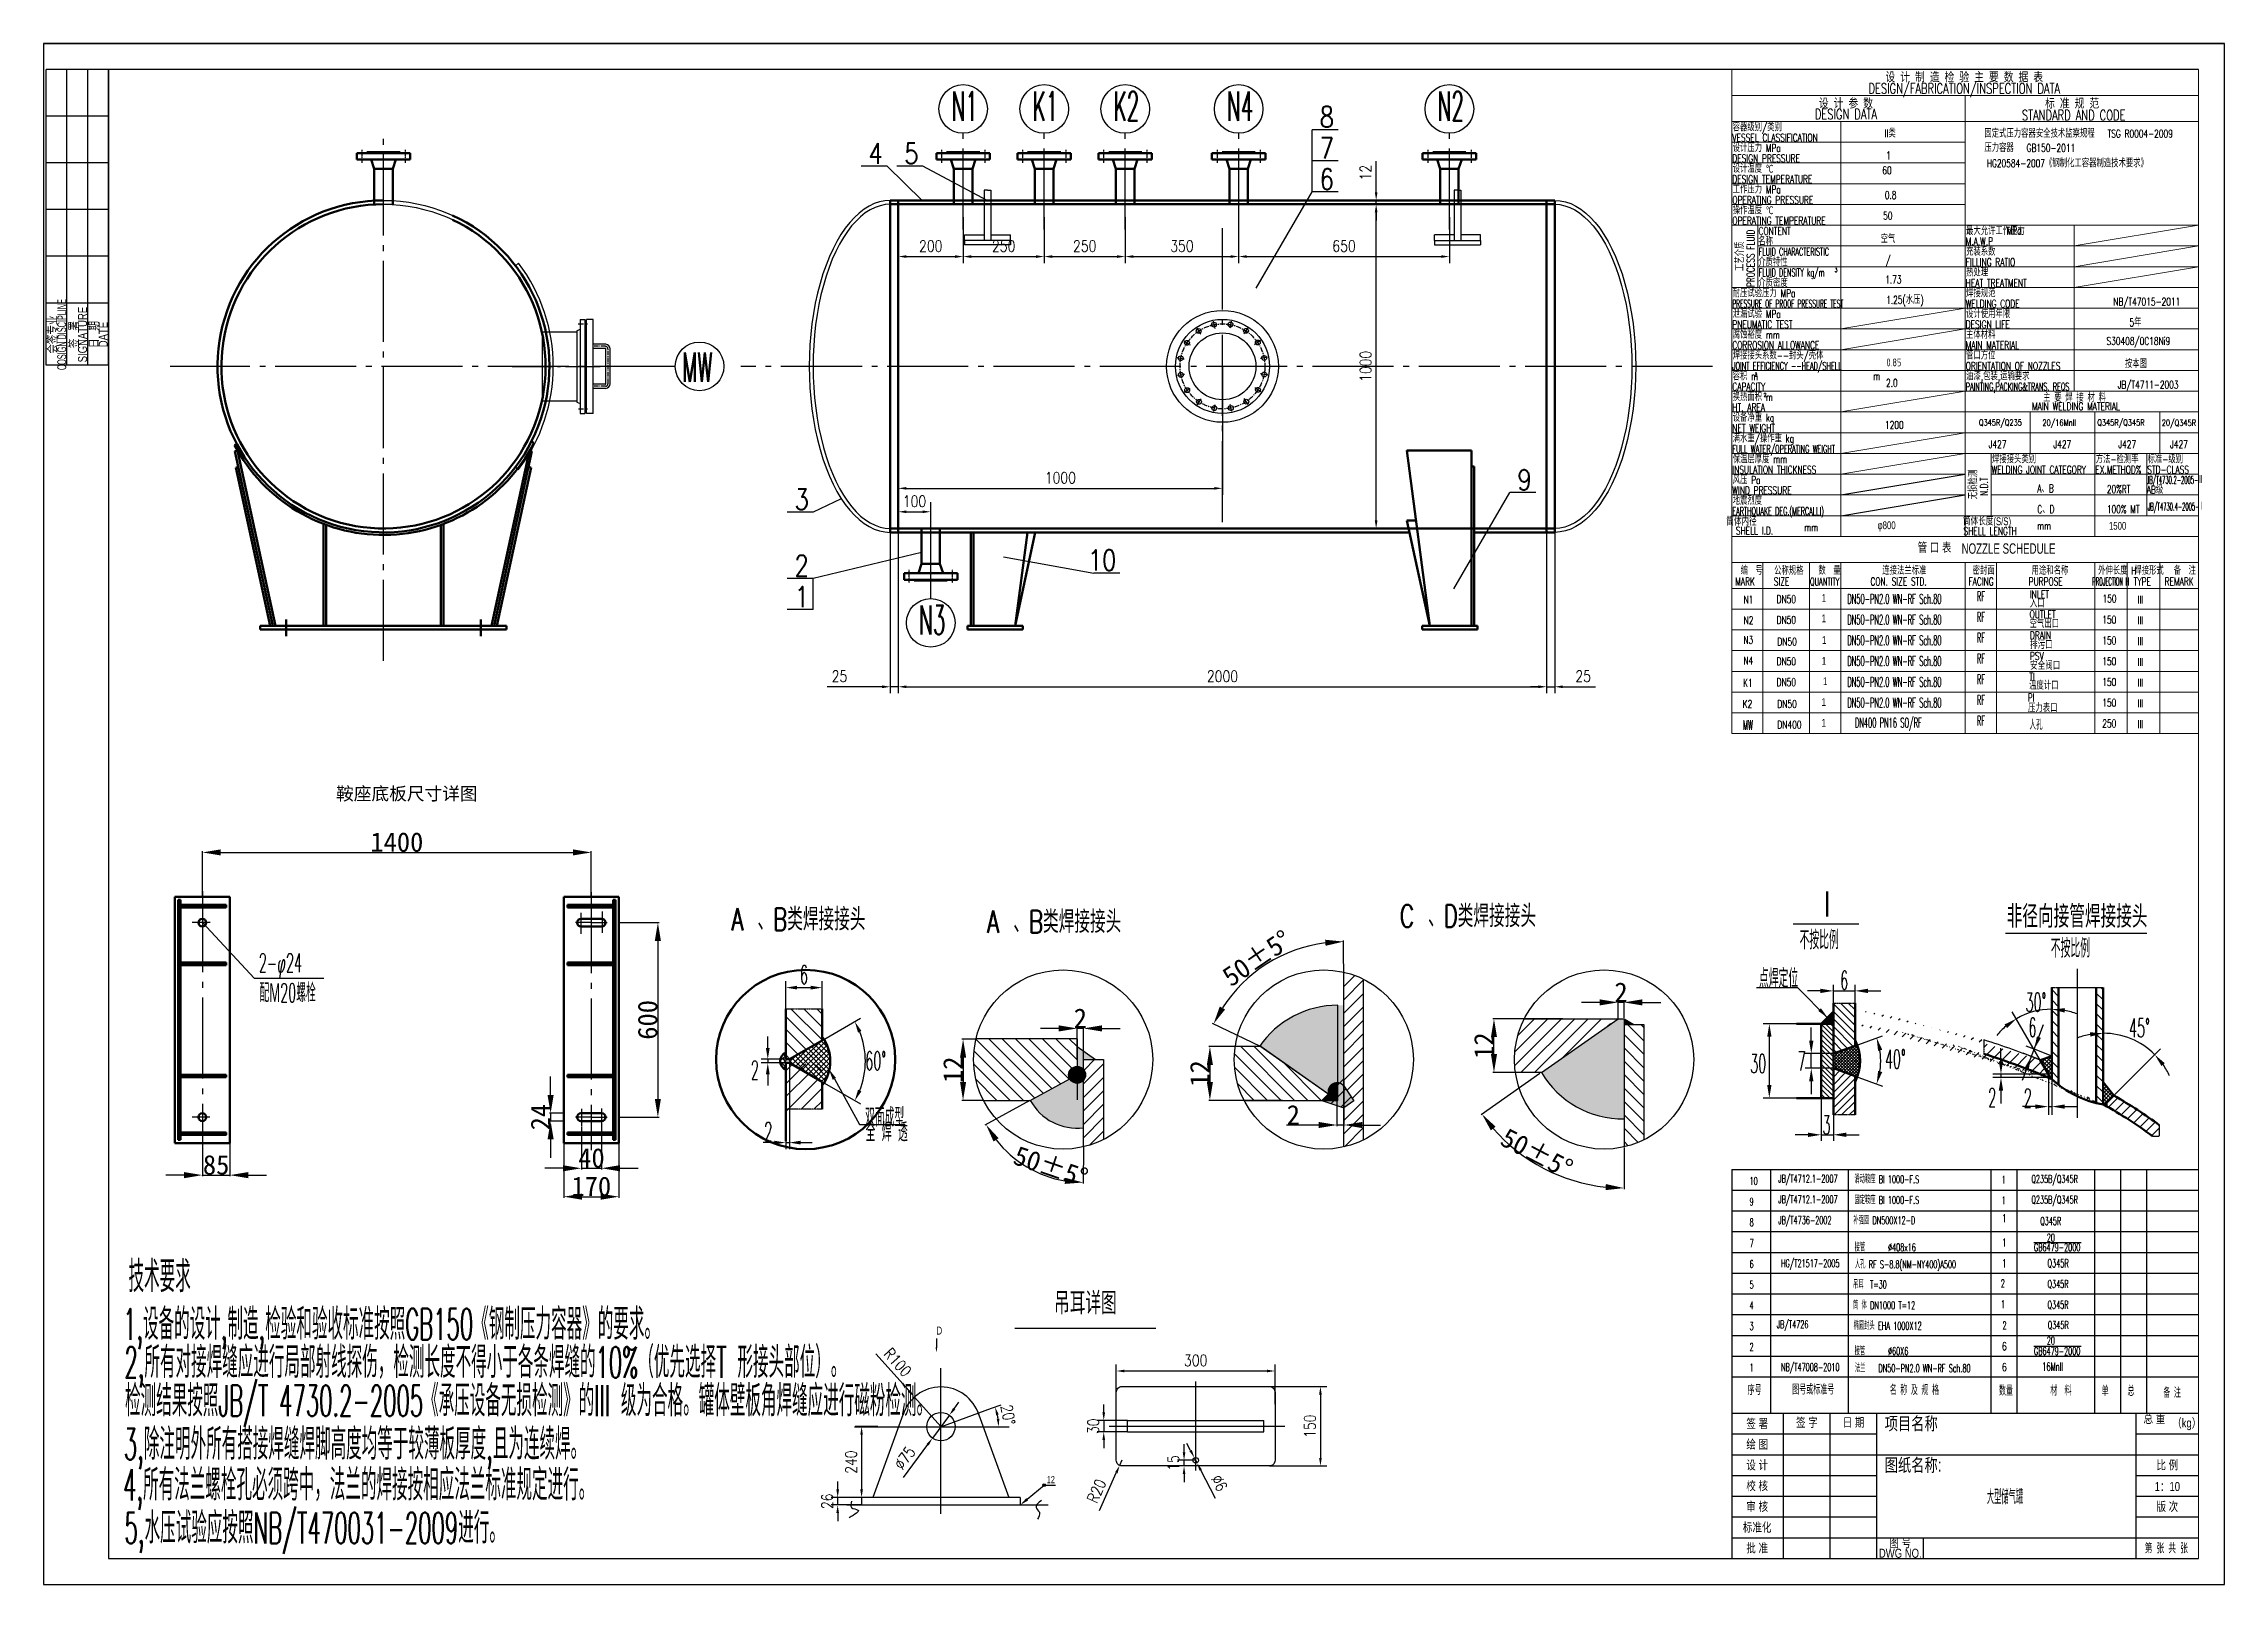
# Model space of a CAD drawing. Header units: millimetres. Extents: x 48629 to 55357, y 32268 to 37020.
import ezdxf
from ezdxf.enums import TextEntityAlignment as Align

# ---------------------------------------------------------------- set-up
doc = ezdxf.new("R2010")
doc.units = ezdxf.units.MM
for name, pattern in [('CENTER', [50.8, 31.75, -6.35, 6.35, -6.35]), ('JXX-L', [2.95, 1.9, -0.25, 0.15, -0.25, 0.15, -0.25]), ('JXX-S', [1.7, 0.9, -0.2, 0.1, -0.2, 0.1, -0.2]), ('XX-S', [0.5, 0.3, -0.2]), ('ZXX-L', [3.28, 2.5, -0.3, 0.18, -0.3]), ('ZXX-S', [1.27, 0.75, -0.2, 0.12, -0.2])]:
    doc.linetypes.add(name, pattern=pattern)
for name, color, linetype in [('01粗实线层', 7, 'Continuous'), ('08文字层', 1, 'Continuous'), ('09图框与明细表层', 4, 'Continuous'), ('11引出线层', 4, 'Continuous'), ('2细线层', 4, 'Continuous'), ('3中心线层', 1, 'CENTER'), ('6文字层', 3, 'Continuous'), ('7标注层', 4, 'Continuous'), ('DATA', 4, 'Continuous'), ('DIM', 4, 'Continuous'), ('中心线', 1, 'CENTER')]:
    doc.layers.add(name, color=color, linetype=linetype)
for name, color, linetype, lineweight in [('A 粗实线', 7, 'Continuous', 60), ('B 细实线', 4, 'Continuous', 30), ('D 短中心线', 1, 'ZXX-S', 30), ('E 长中心线', 1, 'ZXX-L', 30), ('F 短虚线', 6, 'XX-S', 40), ('H 短双点线', 3, 'JXX-S', 30), ('I 长双点线', 3, 'JXX-L', 30), ('文字', 4, 'Continuous', 13), ('粗实线', 7, 'Continuous', 30)]:
    doc.layers.add(name, color=color, linetype=linetype, lineweight=lineweight)
doc.styles.add('HZTXT', font='TXT.SHX', dxfattribs={"width": 0.75, "bigfont": 'HZTXT'})
doc.styles.add('ISO-25-WS', font='', dxfattribs={"height": 60})
doc.styles.add('JEREH', font='romans.shx', dxfattribs={"width": 0.7, "bigfont": 'hztxt.shx'})
doc.styles.add('JEREH1', font='isocp.shx', dxfattribs={"width": 0.75, "bigfont": 'hzfs.shx'})
doc.styles.add('PC_TEXTSTYLE', font='romans.shx', dxfattribs={"width": 0.75, "bigfont": 'hztxt.shx'})
doc.styles.get("Standard").update_dxf_attribs({"font": 'arial.ttf'})
doc.styles.add('TH_GBDIM', font='romans.shx', dxfattribs={"width": 0.8, "bigfont": 'gbcbig.shx'})
doc.styles.add('VCADHZ', font='vcadtxt3.shx', dxfattribs={"width": 0.75, "bigfont": 'vcadhz.shx'})
doc.styles.add('残雪', font='romans.shx', dxfattribs={"width": 0.5, "bigfont": 'hztxt.shx'})
doc.styles.get('ISO-25-WS').set_extended_font_data('FangSong_GB2312')
doc.dimstyles.new('ISO-25_WS', dxfattribs={"dimscale": 0.707071, "dimtxt": 60, "dimasz": 80, "dimexe": 5, "dimexo": 2, "dimgap": 2, "dimtad": 1, "dimdec": 4, "dimdsep": 46, "dimtxsty": 'ISO-25-WS', "dimcen": 2.5, "dimadec": 0, "dimazin": 0, "dimtfac": 1, "dimtdec": 4, "dimtix": 1, "dimtmove": 0, "dimatfit": 0, "dimfxl": 1, "dimtolj": 1, "dimtzin": 0, "dimarcsym": 0})
doc.dimstyles.get("Standard").update_dxf_attribs({"dimtxt": 0.18, "dimasz": 0.18, "dimexe": 0.18, "dimexo": 0.0625, "dimgap": 0.09, "dimtad": 0, "dimtih": 1, "dimtoh": 1, "dimdec": 4, "dimzin": 0, "dimdsep": 46, "dimtxsty": 'Standard', "dimcen": 0.09, "dimadec": 0, "dimazin": 0, "dimtfac": 1, "dimtdec": 4, "dimtofl": 0, "dimtmove": 0, "dimatfit": 3, "dimfxl": 1, "dimtolj": 1, "dimtzin": 0, "dimarcsym": 0})
doc.dimstyles.new('TH_GBDIM', dxfattribs={"dimscale": 10, "dimtxt": 3.5, "dimasz": 2.5, "dimexe": 2, "dimexo": 0, "dimgap": 1.5, "dimtad": 1, "dimdec": 0, "dimzin": 0, "dimdsep": 46, "dimtxsty": 'TH_GBDIM', "dimcen": 2.5, "dimclrd": 130, "dimclre": 130, "dimclrt": 3, "dimadec": 0, "dimazin": 0, "dimtfac": 0.714286, "dimtdec": 0, "dimtmove": 0, "dimatfit": 3, "dimfxl": 1, "dimtzin": 0, "dimlwd": -1, "dimlwe": -1, "dimarcsym": 0})
pattern_1 = [(45, (17663.28, 84267.75), (-20.681249, 20.681249), [])]

msp = doc.modelspace()

# ---------------------------------------------------------------- texts
at = {"layer": '08文字层'}
for s, height, width, p in [('大型储气罐', 40, 0.4, (54680.24655, 32540.09751)), ('1：10', 28, 0.75, (55181.11524, 32569.63106))]:
    msp.add_text(s, height=height, dxfattribs=dict(at, width=width)).set_placement(p, align=Align.MIDDLE)
at = {"layer": '09图框与明细表层'}
for s, width, p in [('签 署', 0.75, (53915.73752, 32764.60473)), ('签 字', 0.75, (54069.11524, 32768.05754)), ('日 期', 0.75, (54213.11524, 32768.05754)), ('总 重', 0.75, (55141.11524, 32779.79721)), ('（kg）', 0.75, (55240.93183, 32763.79721)), ('绘 图', 0.75, (53915.73752, 32700.60473)), ('设 计', 0.75, (53915.73752, 32636.60473)), ('比 例', 0.75, (55181.11524, 32636.63433)), ('校 核', 0.75, (53915.73752, 32572.60473)), ('审 核', 0.75, (53915.73752, 32508.60473)), ('版 次', 0.75, (55181.11524, 32508.63433)), ('标准化', 0.75, (53915.73752, 32444.60473)), ('批 准', 0.75, (53915.73752, 32380.60473)), ('DWG NO.', 0.75, (54357.11524, 32363.79721)), ('图 号', 0.75, (54357.11524, 32395.79721)), ('第  张  共  张', 0.6, (55178.05263, 32381.08475))]:
    msp.add_text(s, height=28, dxfattribs=dict(at, width=width)).set_placement(p, align=Align.MIDDLE)
at = {"layer": '09图框与明细表层', "color": 7, "width": 0.75}
for s, p in [('项目名称', (54309.11524, 32763.79721)), ('图纸名称:', (54309.11524, 32635.79721))]:
    msp.add_text(s, height=40, dxfattribs=at).set_placement(p, align=Align.MIDDLE_LEFT)
at = {"layer": '2细线层', "ltscale": 80, "style": '残雪', "width": 0.5}
for s, height, p in [('N1', 90, (51430.21424, 36781.96488)), ('K1', 90, (51680.21424, 36781.96488)), ('K2', 90, (51930.21424, 36781.96488)), ('N4', 90, (52280.21424, 36781.96488)), ('N2', 90, (52930.21424, 36781.96488)), ('MW', 90, (50600.07946, 35977.15974)), (' DN50-PN2.0 WN-RF Sch.80', 30, (54183.61462, 35292.2814)), ('RF', 30, (54593.43812, 35300.25231)), ('N3', 90, (51330.21424, 35196.97404)), (' DN50-PN2.0 WN-RF Sch.80', 30, (54183.61462, 35228.2814)), ('RF', 30, (54593.43812, 35236.2523)), (' DN50-PN2.0 WN-RF Sch.80', 30, (54183.61462, 35164.28139)), ('RF', 30, (54593.43812, 35172.2523)), (' DN50-PN2.0 WN-RF Sch.80', 30, (54183.61462, 35100.28139)), ('RF', 30, (54593.43812, 35108.25229)), (' DN50-PN2.0 WN-RF Sch.80', 30, (54183.61462, 35036.28138)), ('RF', 30, (54593.43812, 35044.25229)), (' DN50-PN2.0 WN-RF Sch.80', 30, (54183.61462, 34972.28138)), ('RF', 30, (54593.43812, 34980.25228)), ('RF', 30, (54593.43812, 34916.25228)), ('人孔', 30, (54755.79471, 34904.0303)), ('10', 24, (53892.29465, 33499.83903)), ('9', 24, (53892.29464, 33436.09852)), ('8', 24, (53892.29464, 33372.09803)), ('7', 24, (53892.29464, 33308.09803)), ('接管       %%C408x16', 24.000001, (54216.4301, 33295.12031)), ('GB6479-2000', 24, (54769.46871, 33295.18295)), ('20', 24, (54809.14314, 33325.30015)), ('技术要求 ', 96, (48891.12857, 33169.13963)), ('6', 24, (53892.29464, 33244.09803)), ('HG/T21517-2005', 24, (53989.34738, 33245.8698)), ('人孔 RF S-8.8(NM-NY400)A500', 24.000001, (54217.32051, 33242.54798)), ('Q345R', 25.6, (54811.15144, 33245.4843)), ('5', 24, (53892.29464, 33180.09803)), ('1,设备的设计,制造,检验和验收标准按照GB150《钢制压力容器》的要求。', 96, (48874.03902, 33022.28474)), ('4', 24, (53892.29464, 33116.09799)), ('3', 24, (53892.29464, 33052.09799)), ('2,所有对接焊缝应进行局部射线探伤，检测长度不得小于各条焊缝的10%%%（优先选择T 形接头部位）。', 96, (48878.42957, 32904.67158)), ('2', 24, (53892.29464, 32988.09799)), ('接管       %%c60X6', 24.000001, (54216.4301, 32975.12073)), ('GB6479-2000', 24, (54769.46871, 32975.18337)), ('20', 24, (54809.14314, 33007.7605)), ('检测结果按照JB/T 4730.2-2005《承压设备无损检测》的III 级为合格。罐体壁板角焊缝应进行磁粉检测。', 96, (48880.34989, 32786.0758)), ('1', 24, (53892.29464, 32924.09799)), ('NB/T47008-2010', 24, (53989.34738, 32925.87022)), ('法兰    DN50-PN2.0 WN-RF Sch.80', 24.000001, (54217.32051, 32922.54839)), ('16MnII', 25.6, (54795.47448, 32926.60376)), ('序号', 32, (53886.03381, 32851.87399)), ('图号或标准号', 32, (54023.81715, 32853.30572)), ('名 称 及 规 格', 32, (54324.78289, 32851.93139)), ('数量', 32, (54661.68324, 32849.96652)), ('材  料', 32, (54820.24235, 32850.0949)), ('单', 32, (54978.22192, 32848.80217)), ('总', 32, (55058.22192, 32848.76971)), ('备 注', 32, (55168.76341, 32843.30376)), ('3,除注明外所有搭接焊缝焊脚高度均等于较薄板厚度,且为连续焊。', 96, (48876.76349, 32652.41293)), ('4,所有法兰螺栓孔必须跨中，法兰的焊接按相应法兰标准规定进行。', 96, (48874.32328, 32526.73366)), ('5,水压试验应按照NB/T470031-2009进行。', 96, (48878.99644, 32393.85376))]:
    msp.add_text(s, height=height, dxfattribs=at).set_placement(p)
for s, height, p in [('MW', 30, (53887.52163, 34918.43594)), ('DN400 PN16 SO/RF', 30, (54320.45461, 34923.06461)), ('1', 24, (54676.55061, 33515.86623)), ('Q235B/Q345R', 24.000001, (54833.54403, 33516.35166)), ('1', 24, (54676.5506, 33452.12573)), ('Q235B/Q345R', 24.000001, (54833.54402, 33452.61116)), ('1', 24, (54677.68932, 33397.14622)), ('Q345R', 24.000001, (54821.30914, 33386.94633)), ('2', 24, (54673.58346, 33196.06396)), ('Q345R', 24.000001, (54843.7811, 33192.87292)), ('1', 24, (54673.58346, 33132.0635)), ('Q345R', 24.000001, (54843.7811, 33128.87246)), ('2', 24, (54679.0021, 33066.44564)), ('Q345R', 24.000001, (54844.50133, 33066.44564))]:
    msp.add_text(s, height=height, dxfattribs=at).set_placement(p, align=Align.MIDDLE)
for s, p in [('JB/T4712.1-2007', (53981.00282, 33518.83647)), ('滑动鞍座 BI 1000-F.S', (54215.77853, 33517.0233)), ('JB/T4712.1-2007', (53981.00281, 33455.09597)), ('固定鞍座 BI 1000-F.S', (54215.77852, 33453.2828)), ('JB/T4736-2002', (53981.00281, 33391.096)), ('补强圈 DN500X12-D', (54212.70132, 33390.30917)), ('吊耳  T=30', (54211.59602, 33192.49513)), ('筒 体 DN1000 T=12', (54211.59602, 33128.49467)), ('JB/T4726', (53976.45579, 33069.58596)), ('椭圆封头 EHA 1000X12', (54213.25823, 33065.3487))]:
    msp.add_text(s, height=24.000001, dxfattribs=at).set_placement(p, align=Align.MIDDLE_LEFT)
at = {"layer": '2细线层', "style": 'VCADHZ', "width": 0.7}
msp.add_text('12', height=21.87, dxfattribs=at).set_placement((51724.21518, 32579.84176))
at = {"layer": '6文字层', "style": 'VCADHZ', "width": 0.75}
msp.add_text('D', height=24.4944, dxfattribs=at).set_placement((51383.55347, 33038.25436))
at = {"layer": '7标注层', "style": 'PC_TEXTSTYLE', "width": 0.8}
for s, p in [('8', (52565.97017, 36761.894)), ('4', (51174.08458, 36648.92487)), ('5', (51284.4806, 36648.92487)), ('7', (52565.97017, 36665.894)), ('6', (52565.97017, 36569.894)), ('9', (53175.95206, 35642.66743)), ('3', (50945.96119, 35582.28826)), ('10', (51850.73496, 35394.59777)), ('2', (50945.96119, 35377.82745)), ('1', (50945.96119, 35281.82745))]:
    msp.add_text(s, height=64, dxfattribs=at).set_placement(p)
at = {"layer": 'A 粗实线', "insert": (49531.45946, 34726.6716), "char_height": 40, "width": 679.669847, "attachment_point": 1}
msp.add_mtext('鞍座底板尺寸详图', dxfattribs=at)
at = {"layer": 'DATA', "style": 'VCADHZ', "width": 0.75}
for s, height, p in [('筒体内径', 24.000475, (53867.44292, 35548.65288)), ('φ800', 24.000483, (54315.0157, 35530.8772)), ('筒体长度(S/S)', 24.000475, (54624.98266, 35546.24261)), ('1500', 24.000475, (55027.66268, 35532.55351))]:
    msp.add_text(s, height=height, dxfattribs=at).set_placement(p, align=Align.MIDDLE)
at = {"layer": 'DATA'}
for s, height, style, width, p in [(' 1', 24.000475, 'VCADHZ', 0.75, (54108.36195, 35298.28945)), (' 1', 24.000475, 'VCADHZ', 0.75, (54107.98259, 35235.37507)), (' 1', 24.000475, 'VCADHZ', 0.75, (54109.19228, 35168.29478)), (' 1', 24.000475, 'VCADHZ', 0.75, (54108.54795, 35104.29352)), ('排污口', 24.000483, 'VCADHZ', 0.75, (54757.44557, 35152.99189)), ('1', 24.00047, 'VCADHZ', 0.75, (54118.85734, 35041.39451)), ('安全阀口', 24.000483, 'VCADHZ', 0.75, (54757.44557, 35088.99189)), (' 1', 24.000475, 'VCADHZ', 0.75, (54107.64833, 34977.02818)), (' 1', 24.000475, 'VCADHZ', 0.75, (54107.64833, 34913.02817)), ('1', 25, 'JEREH', 0.7, (54670.77803, 33309.48201)), ('1', 25, 'JEREH', 0.7, (54670.77803, 33245.48293)), ('6', 25, 'JEREH', 0.7, (54670.77803, 32989.48243)), ('6', 25, 'JEREH', 0.7, (54670.77803, 32925.48334))]:
    msp.add_text(s, height=height, dxfattribs=dict(at, style=style, width=width)).set_placement(p)
at = {"layer": 'DIM', "color": 4, "style": '残雪', "width": 0.5}
for s, p in [('不按比例', (54046.44658, 34255.38936)), ('不按比例', (54821.57756, 34229.74829)), ('点焊定位', (53921.18552, 34136.88511)), ('双面成型', (51163.25299, 33708.37845)), ('全 焊 透', (51164.97581, 33662.61143))]:
    msp.add_text(s, height=57.600002, dxfattribs=at).set_placement(p, align=Align.MIDDLE_LEFT)
for s, p in [('6', (50974.86726, 34148.24028)), ('2', (50823.30767, 33853.86921)), ('2', (50864.96063, 33664.16147))]:
    msp.add_text(s, height=57.6, dxfattribs=at).set_placement(p, align=Align.MIDDLE_CENTER)
msp.add_text('60%%d', height=57.600002, dxfattribs=at).set_placement((51196.2445, 33882.539), align=Align.MIDDLE)
at = {"layer": 'DIM', "color": 4, "attachment_point": 1, "style": '残雪'}
for s, insert, char_height, width in [('2-φ24', (49293.15246, 34213.39759), 57.600002, 264.0286838), ('配{\\fArial|b0|i0|c0|p32;M}20螺栓', (49295.19919, 34121.37266), 57.6000023, 238.4561404)]:
    msp.add_mtext(s, dxfattribs=dict(at, insert=insert, char_height=char_height, width=width))
at = {"layer": 'DIM', "color": 4, "attachment_point": 5, "style": '残雪'}
for s, insert, char_height in [('6', (54184.25487, 34131.00041), 57.6), ('30°', (54775.78697, 34063.05379), 57.600002), ('6', (54765.06019, 33985.828), 57.6), ('45°', (55094.98944, 33983.85595), 57.600002), ('7', (54052.98556, 33881.98981), 57.6), ('40°', (54341.92811, 33888.14175), 57.600002), ('30', (53918.93112, 33874.02359), 57.600002), ('2', (54640.75771, 33769.0866), 57.6), ('2', (54750.61092, 33767.68055), 57.6), ('3', (54129.64028, 33684.64057), 57.6)]:
    msp.add_mtext(s, dxfattribs=dict(at, insert=insert, char_height=char_height))
at = {"layer": 'F 短虚线', "style": 'HZTXT', "width": 0.7}
for s, height, p in [('I', 77.004, (54131.48129, 34366.07122)), ('A 、B类焊接接头', 68.999827, (50957.94713, 34322.5363)), ('A 、B类焊接接头', 68.999827, (51747.17842, 34314.89513)), ('C 、D类焊接接头', 68.999827, (53023.53933, 34332.59964)), ('非径向接管焊接接头', 69.000003, (54902.68835, 34331.32577))]:
    msp.add_text(s, height=height, dxfattribs=at).set_placement(p, align=Align.MIDDLE)
msp.add_text('吊耳详图', height=69.000003, dxfattribs=at).set_placement((51746.47164, 33100.30257))
at = {"layer": '文字'}
for s, height, style, width, p in [('DESIGN/FABRICATION/INSPECTION DATA', 32.0000028, 'JEREH', 0.7, (54554.65056, 36865.79313)), ('设 计 制 造 检 验 主 要 数 据 表', 32.0000028, 'JEREH', 0.7, (54554.65056, 36900.42703)), ('DESIGN DATA', 32.0000028, 'JEREH', 0.7, (54189.5671, 36786.39977)), ('DESIGN DATA', 32.0000028, 'JEREH', 0.7, (54189.5671, 36786.39977)), ('设 计 参 数', 32.000003, 'JEREH', 0.7, (54189.5671, 36819.46659)), ('设 计 参 数', 32.000003, 'JEREH', 0.7, (54189.5671, 36819.46659)), ('STANDARD AND CODE', 32.0000028, 'JEREH', 0.7, (54892.21723, 36783.31419)), ('STANDARD AND CODE', 32.0000028, 'JEREH', 0.7, (54892.21723, 36783.31419)), ('标 准 规 范', 32.000003, 'JEREH', 0.7, (54887.36052, 36819.25442)), ('标 准 规 范', 32.000003, 'JEREH', 0.7, (54887.36052, 36819.25442)), ('主 要 焊 接 材 料', 24.0000021, 'JEREH', 0.7, (54894.79131, 35915.60781)), ('主 要 焊 接 材 料', 24.0000021, 'JEREH', 0.7, (54894.79131, 35915.60781)), ('MAIN WELDING MATERIAL', 24.0000021, 'JEREH', 0.7, (54899.31234, 35888.91903)), ('MAIN WELDING MATERIAL', 24.0000021, 'JEREH', 0.7, (54899.31234, 35888.91903)), ('J427', 24.000002, 'JEREH', 0.7, (54657.28368, 35771.89633)), ('J427', 24.000002, 'JEREH', 0.7, (54857.28352, 35771.89633)), ('J427', 24.000002, 'JEREH', 0.7, (55057.28355, 35771.89633)), ('J427', 24.000002, 'JEREH', 0.7, (55217.28338, 35771.89633)), ('NOZZLE SCHEDULE', 32.0000028, 'VCADHZ', 0.7, (54691.16574, 35446.50736)), ('MARK', 24.000002, 'JEREH', 0.7, (53878.42617, 35348.8254)), ('SIZE', 24.000002, 'JEREH', 0.7, (53991.14873, 35348.8254)), ('QUANTITY ', 24.000002, 'JEREH', 0.62, (54129.13653, 35348.65233)), ('CON. SIZE STD.', 24.0000021, 'JEREH', 0.7, (54351.84649, 35348.8254)), ('FACING', 24.000002, 'JEREH', 0.7, (54606.42409, 35348.8254)), ('PURPOSE', 24.000002, 'JEREH', 0.7, (54805.93019, 35348.8254)), ('PROJECTION H', 24.0000021, 'JEREH', 0.4, (55006.56651, 35348.8254)), ('TYPE', 24.000002, 'JEREH', 0.7, (55103.87744, 35348.73946)), ('REMARK', 24.000002, 'JEREH', 0.7, (55217.68002, 35348.8254))]:
    msp.add_text(s, height=height, dxfattribs=dict(at, style=style, width=width)).set_placement(p, align=Align.CENTER)
for s, height, style, width, p in [('VESSEL CLASSIFICATION', 24.0000021, 'JEREH', 0.7, (53839.06455, 36717.79718)), ('VESSEL CLASSIFICATION', 24.0000021, 'JEREH', 0.7, (53839.06455, 36717.79718)), ('容器级别/类别             ', 24.0000021, 'JEREH', 0.7, (53840.18455, 36749.96409)), ('容器级别/类别             ', 24.0000021, 'JEREH', 0.7, (53840.18455, 36749.96409)), ('II类', 24.000002, 'JEREH', 0.7, (54309.17808, 36730.8729)), ('  固定式压力容器安全技术监察规程   TSG R0004-2009', 24.0000021, 'JEREH', 0.7, (54593.66687, 36730.31482)), ('  固定式压力容器安全技术监察规程   TSG R0004-2009', 24.0000021, 'JEREH', 0.7, (54593.66687, 36730.31482)), ('设计压力 MPa', 24.000002, 'JEREH', 0.7, (53840.18455, 36685.96408)), ('DESIGN PRESSURE', 24.0000021, 'JEREH', 0.7, (53839.06455, 36653.79718)), ('DESIGN PRESSURE', 24.0000021, 'JEREH', 0.7, (53839.06455, 36653.79718)), ('  压力容器   GB150-2011', 24.0000021, 'JEREH', 0.7, (54593.66687, 36686.31481)), ('  压力容器   GB150-2011', 24.0000021, 'JEREH', 0.7, (54593.66687, 36686.31481)), ('设计温度 ℃', 24.000002, 'JEREH', 0.7, (53840.18457, 36621.96408)), ('DESIGN TEMPERATURE', 24.0000021, 'JEREH', 0.7, (53839.06457, 36589.79717)), ('DESIGN TEMPERATURE', 24.0000021, 'JEREH', 0.7, (53839.06457, 36589.79717)), ('HG20584-2007《钢制化工容器制造技术要求》', 24.0000021, 'JEREH', 0.7, (54624.39706, 36638.76346)), ('工作压力 MPa', 24.000002, 'JEREH', 0.7, (53840.1846, 36557.96407)), ('OPERATING PRESSURE', 24.0000021, 'JEREH', 0.7, (53839.0646, 36525.79717)), ('OPERATING PRESSURE', 24.0000021, 'JEREH', 0.7, (53839.0646, 36525.79717)), ('操作温度 ℃', 24.000002, 'JEREH', 0.7, (53840.18444, 36493.96407)), ('OPERATING TEMPERATURE', 24.0000021, 'JEREH', 0.7, (53839.06444, 36461.79716)), ('OPERATING TEMPERATURE', 24.0000021, 'JEREH', 0.7, (53839.06444, 36461.79716)), ('名称', 24.000002, 'JEREH', 0.7, (53919.0643, 36397.79715)), ('名称', 24.000002, 'JEREH', 0.7, (53919.0643, 36397.79715)), ('CONTENT', 24.000002, 'JEREH', 0.7, (53920.1843, 36429.96406)), ('CONTENT', 24.000002, 'JEREH', 0.7, (53920.1843, 36429.96406)), ('最大允许工作压力', 24.000002, 'JEREH', 0.7, (54560.18487, 36429.96406)), ('最大允许工作压力', 24.000002, 'JEREH', 0.7, (54560.18487, 36429.96406)), ('M.A.W.P', 24.000002, 'JEREH', 0.7, (54559.06487, 36397.79715)), ('M.A.W.P', 24.000002, 'JEREH', 0.7, (54559.06487, 36397.79715)), ('MPa', 24.000002, 'JEREH', 0.7, (54685.70019, 36431.25727)), ('介质特性', 24.000002, 'JEREH', 0.7, (53919.0643, 36333.79715)), ('介质特性', 24.000002, 'JEREH', 0.7, (53919.0643, 36333.79715)), ('FLUID CHARACTERISTIC', 24.0000021, 'JEREH', 0.6, (53920.1843, 36365.96406)), ('/', 24, 'JEREH', 0.7, (54312.01355, 36340.04363)), ('充装系数', 24.000002, 'JEREH', 0.7, (54560.18478, 36365.96406)), ('充装系数', 24.000002, 'JEREH', 0.7, (54560.18478, 36365.96406)), ('FILLING RATIO', 24.0000021, 'JEREH', 0.7, (54559.06478, 36333.79715)), ('FILLING RATIO', 24.0000021, 'JEREH', 0.7, (54559.06478, 36333.79715)), ('耐压试验压力 MPa', 24.000002, 'JEREH', 0.7, (53840.18456, 36237.96404)), ('介质密度', 24.000002, 'JEREH', 0.7, (53919.0643, 36269.79714)), ('介质密度', 24.000002, 'JEREH', 0.7, (53919.0643, 36269.79714)), ('FLUID DENSITY kg/m ', 24.0000021, 'JEREH', 0.6, (53920.1843, 36301.96405)), ('3', 12, 'JEREH', 0.7, (54154.75712, 36315.39941)), ('3', 12, 'JEREH', 0.7, (54154.75712, 36315.39941)), ('1.73', 24.000002, 'JEREH', 0.7, (54310.62982, 36280.22131)), ('焊接规范', 24.000002, 'JEREH', 0.7, (54560.18478, 36237.96404)), ('焊接规范', 24.000002, 'JEREH', 0.7, (54560.18478, 36237.96404)), ('热处理', 24.000002, 'JEREH', 0.7, (54560.18478, 36301.96405)), ('热处理', 24.000002, 'JEREH', 0.7, (54560.18478, 36301.96405)), ('HEAT TREATMENT', 24.0000021, 'JEREH', 0.7, (54559.06478, 36269.79714)), ('HEAT TREATMENT', 24.0000021, 'JEREH', 0.7, (54559.06478, 36269.79714)), ('泄漏试验 MPa', 24.000002, 'JEREH', 0.7, (53840.18458, 36173.96404)), ('PRESSURE OF PROOF PRESSURE TEST ', 24.0000021, 'JEREH', 0.45, (53839.06456, 36205.79714)), ('1.25(水压)', 24.000002, 'JEREH', 0.7, (54313.61812, 36217.52442)), ('WELDING CODE', 24.0000021, 'JEREH', 0.7, (54559.06478, 36205.79714)), ('WELDING CODE', 24.0000021, 'JEREH', 0.7, (54559.06478, 36205.79714)), ('设计使用年限 ', 24.000002, 'JEREH', 0.7, (54560.18478, 36173.96404)), ('设计使用年限 ', 24.000002, 'JEREH', 0.7, (54560.18478, 36173.96404)), ('NB/T47015-2011', 24.0000021, 'JEREH', 0.7, (55014.37841, 36211.79714)), ('NB/T47015-2011', 24.0000021, 'JEREH', 0.7, (55014.37841, 36211.79714)), ('腐蚀裕度 mm', 24.000002, 'JEREH', 0.7, (53840.18461, 36109.96403)), ('PNEUMATIC TEST', 24.0000021, 'JEREH', 0.7, (53839.06458, 36141.79713)), ('PNEUMATIC TEST', 24.0000021, 'JEREH', 0.7, (53839.06458, 36141.79713)), ('主体材料', 24.000002, 'JEREH', 0.7, (54560.18478, 36109.96403)), ('主体材料', 24.000002, 'JEREH', 0.7, (54560.18478, 36109.96403)), ('DESIGN LIFE', 24.0000021, 'JEREH', 0.7, (54559.06478, 36141.79713)), ('DESIGN LIFE', 24.0000021, 'JEREH', 0.7, (54559.06478, 36141.79713)), ('5年', 24.000002, 'JEREH', 0.7, (55064.23729, 36147.79713)), ('焊接接头系数--封头/壳体', 24.0000021, 'JEREH', 0.7, (53840.18463, 36045.96403)), ('焊接接头系数', 24.000002, 'JEREH', 0.7, (53840.18463, 36045.96403)), ('CORROSION ALLOWANCE', 24.0000021, 'JEREH', 0.7, (53839.06461, 36077.79713)), ('CORROSION ALLOWANCE', 24.0000021, 'JEREH', 0.7, (53839.06461, 36077.79713)), ('管口方位', 24.000002, 'JEREH', 0.7, (54560.18478, 36045.96403)), ('管口方位', 24.000002, 'JEREH', 0.7, (54560.18478, 36045.96403)), ('MAIN MATERIAL', 24.0000021, 'JEREH', 0.7, (54559.06478, 36077.79713)), ('MAIN MATERIAL', 24.0000021, 'JEREH', 0.7, (54559.06478, 36077.79713)), ('S30408/0C18Ni9', 24.0000021, 'JEREH', 0.7, (54993.49269, 36090.32952)), ('JOINT EFFICIENCY --HEAD/SHELL ', 24.0000021, 'JEREH', 0.5, (53839.06463, 36013.79712)), ('容积                               m', 24.0000021, 'JEREH', 0.7, (53840.18429, 35981.96402)), ('容积 m', 24.000002, 'JEREH', 0.7, (53840.18429, 35981.96402)), ('3', 12, 'JEREH', 0.7, (53907.4228, 35992.87969)), ('3', 12, 'JEREH', 0.7, (53907.4228, 35992.87969)), ('0.85', 24.000002, 'JEREH1', 0.7, (54314.53559, 36024.62436)), ('油漆,包装,运输要求', 24.000002, 'JEREH', 0.7, (54560.18478, 35981.96402)), ('油漆,包装,运输要求', 24.000002, 'JEREH', 0.7, (54560.18478, 35981.96402)), ('ORIENTATION OF NOZZLES', 24.0000021, 'JEREH', 0.7, (54559.06478, 36013.79712)), ('ORIENTATION OF NOZZLES', 24.0000021, 'JEREH', 0.7, (54559.06478, 36013.79712)), ('按本图', 24.000002, 'JEREH', 0.7, (55050.17451, 36019.79712)), ('按本图', 24.000002, 'JEREH', 0.7, (55050.17451, 36019.79712)), ('换热面积 m', 24.000002, 'JEREH', 0.7, (53840.18429, 35917.96402)), ('CAPACITY', 24.000002, 'JEREH', 0.7, (53839.06429, 35949.79711)), ('CAPACITY', 24.000002, 'JEREH', 0.7, (53839.06429, 35949.79711)), ('2', 12, 'JEREH', 0.7, (53935.48952, 35929.97665)), ('2', 12, 'JEREH', 0.7, (53935.48952, 35929.97665)), ('2.0', 24.000002, 'JEREH', 0.7, (54313.16935, 35961.4933)), ('PAINTING,PACKING&TRANS. REQS', 24.0000021, 'JEREH', 0.5, (54559.06478, 35949.79711)), ('JB/T4711-2003', 24.0000021, 'JEREH', 0.7, (55027.80195, 35955.79711)), ('JB/T4711-2003', 24.0000021, 'JEREH', 0.7, (55027.80195, 35955.79711)), ('设备净重 kg', 24.000002, 'JEREH', 0.7, (53840.1847, 35853.96401)), ('HT. AREA', 24.000002, 'JEREH', 0.7, (53839.06429, 35885.79711)), ('HT. AREA', 24.000002, 'JEREH', 0.7, (53839.06429, 35885.79711)), ('Q345R/Q235', 19.200002, 'JEREH', 0.7, (54599.89236, 35841.6361)), ('20/16MnII', 19.200002, 'JEREH', 0.7, (54795.84649, 35841.26414)), ('Q345R/Q345R', 19.2000017, 'JEREH', 0.7, (54965.06549, 35841.69413)), ('20/Q345R', 19.200002, 'JEREH', 0.7, (55164.03199, 35840.69747)), ('满水重/操作重 kg', 24.000002, 'JEREH', 0.7, (53840.18429, 35789.964)), ('NET WEIGHT', 24.000002, 'JEREH', 0.7, (53839.0647, 35821.7971)), ('1200', 24.000002, 'JEREH', 0.7, (54310.08983, 35831.52959)), ('保温层厚度 mm', 24.000002, 'JEREH', 0.7, (53840.18475, 35725.964)), ('FULL WATER/OPERATING WEIGHT', 24.0000021, 'JEREH', 0.55, (53839.06429, 35757.7971)), ('焊接接头类别', 24.000002, 'JEREH', 0.7, (54640.18414, 35725.964)), ('方法-检测率', 24.000002, 'JEREH', 0.7, (54960.18417, 35725.964)), ('标准-级别', 24.000002, 'JEREH', 0.7, (55120.18418, 35725.964)), ('风压 Pa', 24.000002, 'JEREH', 0.7, (53840.18429, 35661.96399)), ('INSULATION THICKNESS', 24.0000021, 'JEREH', 0.7, (53839.06475, 35693.79709)), ('WELDING JOINT CATEGORY', 24.0000021, 'JEREH', 0.7, (54639.06414, 35693.79709)), ('A、B', 24.000002, 'JEREH', 0.7, (54779.94492, 35635.79709)), ('EX.METHOD%%%', 24.0000021, 'JEREH', 0.7, (54959.06417, 35693.79709)), ('JB/T4730.2-2005-Ⅲ', 24.0000021, 'JEREH', 0.4, (55117.26306, 35662.1916)), ('AB级', 24.000002, 'JEREH', 0.7, (55117.67893, 35632.25499)), ('STD-CLASS', 24.000002, 'JEREH', 0.7, (55119.06418, 35693.79709)), ('WIND PRESSURE', 24.0000021, 'JEREH', 0.7, (53839.06429, 35629.79709)), ('地震烈度', 24.000002, 'JEREH', 0.7, (53840.18479, 35597.96399)), ('EARTHQUAKE DEG.(MERCALLI)', 24.0000021, 'JEREH', 0.6, (53839.06479, 35565.79708)), ('C、D', 24.000002, 'JEREH', 0.7, (54779.94492, 35571.79708)), ('20%%%RT', 24.000002, 'JEREH', 0.7, (54994.53315, 35633.62318)), ('100%%% MT', 24.000002, 'JEREH', 0.7, (54994.74494, 35571.79708)), ('JB/T4730.4-2005-Ⅰ', 24.0000021, 'JEREH', 0.4, (55120.57411, 35579.93104)), ('管 口 表', 32.000003, 'VCADHZ', 0.7, (54410.93134, 35449.12001)), ('INLET ', 24.000002, 'JEREH', 0.7, (54756.93564, 35309.38232)), ('N1', 24.000002, 'JEREH', 0.7, (53873.89044, 35293.12196)), ('DN50', 24.000002, 'JEREH', 0.7, (53975.82498, 35294.42036)), ('入口', 24.000002, 'JEREH', 0.7, (54756.93564, 35280.9884)), ('OUTLET', 24.000002, 'JEREH', 0.7, (54756.26822, 35247.85003)), ('150', 24.000002, 'JEREH', 0.7, (54980.3677, 35230.88277)), ('150', 24.000002, 'JEREH', 0.7, (54981.2232, 35296.18523)), ('III', 24.000002, 'JEREH', 0.7, (55089.20799, 35292.82607)), ('N3', 24.000002, 'JEREH', 0.7, (53873.36635, 35168.77178)), ('N2', 24.000002, 'JEREH', 0.7, (53873.89044, 35229.12069)), ('DN50', 24.000002, 'JEREH', 0.7, (53975.82498, 35230.42036)), ('空气出口', 24.000002, 'JEREH', 0.7, (54756.26822, 35218.226)), ('DRAIN', 24.000002, 'JEREH', 0.7, (54757.44557, 35183.11557)), ('150', 24.000002, 'JEREH', 0.7, (54980.3677, 35166.88277)), ('III', 24.000002, 'JEREH', 0.7, (55089.20799, 35228.82606)), ('III', 24.000002, 'JEREH', 0.7, (55089.20799, 35164.8248)), ('N4', 24.000002, 'JEREH', 0.7, (53873.36635, 35104.77051)), ('DN50', 24.000002, 'JEREH', 0.7, (53975.82498, 35102.42034)), ('DN50', 24.000002, 'JEREH', 0.7, (53978.05606, 35163.2837)), ('PSV', 24.000002, 'JEREH', 0.7, (54757.44557, 35119.11556)), ('150', 24.000002, 'JEREH', 0.7, (54980.3677, 35102.88276)), ('III', 24.000002, 'JEREH', 0.7, (55089.20799, 35100.82605)), ('K1', 24.000002, 'JEREH', 0.7, (53872.34993, 35036.42683)), ('DN50', 24.000002, 'JEREH', 0.7, (53975.82498, 35038.42034)), ('温度计口', 24.000002, 'JEREH', 0.7, (54754.65899, 35027.91207)), ('TI', 24.000002, 'JEREH', 0.7, (54755.27623, 35054.73061)), ('150', 24.000002, 'JEREH', 0.7, (54980.3677, 35038.88275)), ('III', 24.000002, 'JEREH', 0.7, (55089.20799, 35036.82604)), ('K2', 24.000002, 'JEREH', 0.7, (53871.04988, 34971.2058)), ('DN50', 24.000002, 'JEREH', 0.7, (53978.05606, 34971.28368)), ('PI', 24.000002, 'JEREH', 0.7, (54750.47221, 34991.04977)), ('150', 24.000002, 'JEREH', 0.7, (54980.3677, 34974.88275)), ('III', 24.000002, 'JEREH', 0.7, (55089.20799, 34972.82604)), ('DN400', 24.000002, 'JEREH', 0.7, (53978.05606, 34907.28367)), ('压力表口 ', 24.000002, 'JEREH', 0.7, (54751.43211, 34958.26455)), ('250', 24.000002, 'JEREH', 0.7, (54980.3677, 34910.88274)), ('III', 24.000002, 'JEREH', 0.7, (55089.20799, 34908.82603))]:
    msp.add_text(s, height=height, dxfattribs=dict(at, style=style, width=width)).set_placement(p)
at = {"layer": '文字', "style": 'JEREH', "width": 0.7}
for s, height, p in [('1', 24, (54320.67179, 36674.78216)), ('60', 24.000002, (54316.16353, 36629.18643)), ('0.8', 24.000002, (54327.24529, 36552.51154)), ('50', 24.000002, (54318.71451, 36488.89618)), ('空气', 24.000002, (54319.2949, 36420.83463)), ('SHELL I.D.', 24.000002, (53907.50195, 35517.42653)), ('mm', 24.000002, (54082.46144, 35527.66806)), ('SHELL LENGTH', 24.0000021, (54634.42798, 35516.25538)), ('mm', 24.000002, (54800.82036, 35532.81223))]:
    msp.add_text(s, height=height, dxfattribs=at).set_placement(p, align=Align.MIDDLE)
for s, height, p in [('PROCESS FLUID', 24.0000021, (53907.36628, 36357.40126)), ('PROCESS FLUID', 24.0000021, (53907.36628, 36357.40126)), ('工艺介质', 24.000002, (53874.85638, 36363.7968)), ('工艺介质', 24.000002, (53874.85638, 36363.7968)), ('无损检测', 24.000002, (54594.85667, 35659.79673)), ('N.D.T', 24.000002, (54627.36657, 35653.4012))]:
    msp.add_text(s, height=height, rotation=90, dxfattribs=at).set_placement(p, align=Align.CENTER)
for s, p in [('编  号', (53864.68879, 35394.28525)), ('公称规格', (53968.11036, 35393.79094)), ('数  量', (54104.68843, 35394.28525)), ('连接法兰标准', (54301.75572, 35394.28525)), ('密封面', (54580.32655, 35394.28525)), ('用途和名称', (54762.38303, 35394.28525)), ('外伸长度 H', (54967.61088, 35394.28525)), ('焊接形式', (55079.36381, 35394.1993)), ('备  注', (55200.89839, 35394.28525))]:
    msp.add_text(s, height=24.000002, dxfattribs=at).set_placement(p, align=Align.MIDDLE_LEFT)

# ---------------------------------------------------------------- blocks, each defined once
blk = doc.blocks.new('A$C52DB683A')
at = {"layer": '09图框与明细表层', "color": 7}
for p, q in [((24, 114), (0, 114)), ((0, 0), (0, 114)), ((24, 0), (24, 114)), ((24, 0), (0, 0))]:
    blk.add_line(p, q, dxfattribs=at)
at = {"layer": '11引出线层'}
for p, q in [((8, 0), (8, 114)), ((16, 0), (16, 114)), ((24, 96), (0, 96)), ((24, 78), (0, 78)), ((24, 60), (0, 60)), ((24, 42), (0, 42)), ((24, 24), (0, 24))]:
    blk.add_line(p, q, dxfattribs=at)
at = {"layer": '09图框与明细表层', "color": 7}
for s, width, p in [('会签专业', 0.75, (2.25, 11.83)), ('COSIGN DISCIPLINE', 0.5, (6, 11.83)), ('SIGNATURE', 0.75, (14, 11.83)), ('签   署', 0.75, (10.5, 11.83)), ('日   期', 0.75, (18.25, 11.83)), ('DATE', 0.75, (22, 11.83))]:
    blk.add_text(s, height=3.5, rotation=90, dxfattribs=dict(at, width=width)).set_placement(p, align=Align.MIDDLE)
blk = doc.blocks.new('A$C79CC4E99')
at = {"color": 0}
blk.add_line((-28.5, 0), (28.5, 0), dxfattribs=at)
at = {"layer": 'A 粗实线'}
for p, q in [((-28.5, -108.9), (-28.5, 0)), ((28.5, -108.9), (28.5, 0)), ((-38, -137.9), (-28.5, -108.9)), ((28.5, -108.9), (-28.5, -108.9)), ((38, -137.9), (28.5, -108.9)), ((-82.5, -157.9), (-82.5, -137.9)), ((82.5, -137.9), (-82.5, -137.9)), ((82.5, -157.9), (-82.5, -157.9)), ((-51, -160.9), (-51, -157.9)), ((51, -160.9), (-51, -160.9)), ((51, -157.9), (51, -160.9)), ((82.5, -137.9), (82.5, -157.9))]:
    blk.add_line(p, q, dxfattribs=at)
at = {"layer": 'D 短中心线'}
for p, q in [((-66.8, -167.9), (-66.8, -127.9)), ((66.8, -167.9), (66.8, -127.9))]:
    blk.add_line(p, q, dxfattribs=at)
blk = doc.blocks.new('A$C7FF11FD6')
at = {"layer": '中心线'}
for p, q in [((-57, 278), (-47, 232)), ((54, 279), (45, 232)), ((-237, 157), (-197, 130)), ((-159, 235), (-132, 196)), ((157, 237), (130, 197)), ((235, 159), (196, 132)), ((-279, 54), (-232, 45)), ((278, 57), (232, 47)), ((-278, -57), (-232, -47)), ((-235, -159), (-196, -132)), ((237, -157), (197, -130)), ((279, -54), (232, -45)), ((-157, -237), (-130, -197)), ((-54, -279), (-45, -232)), ((57, -278), (47, -232)), ((159, -235), (132, -196))]:
    blk.add_line(p, q, dxfattribs=at)
blk.add_circle((0, 0), 262, dxfattribs=at)
at = {"layer": '粗实线'}
for centre, radius in [((0, 0), 345), ((0, 0), 290), ((-52, 257), 15), ((50, 258), 15), ((-219, 145), 15), ((0, 0), 206), ((-147, 218), 15), ((145, 219), 15), ((218, 147), 15), ((-258, 50), 15), ((257, 52), 15), ((-257, -52), 15), ((-218, -147), 15), ((219, -145), 15), ((258, -50), 15), ((-145, -219), 15), ((-50, -258), 15), ((52, -257), 15), ((147, -218), 15)]:
    blk.add_circle(centre, radius, dxfattribs=at)
blk = doc.blocks.new('A$C462D3AD1')
at = {"color": 0}
blk.add_line((0, -213), (0, 213), dxfattribs=at)
at = {"layer": 'E 长中心线', "ltscale": 100}
blk.add_line((-187, 0), (356, 0), dxfattribs=at)
at = {"layer": '中心线'}
for p, q in [((221, 263), (277, 263)), ((222, -262), (278, -262))]:
    blk.add_line(p, q, dxfattribs=at)
at = {"layer": '粗实线'}
for p, q in [((232, 290), (262, 290)), ((232, 290), (232, -290)), ((262, 290), (262, -290)), ((0, 213), (211, 213)), ((211, 220), (232, 229)), ((211, 220), (211, -220)), ((262, 240), (264, 240)), ((264, 240), (264, -240)), ((0, -213), (211, -213)), ((211, -220), (232, -229)), ((262, -240), (264, -240)), ((232, -290), (262, -290))]:
    blk.add_line(p, q, dxfattribs=at)
blk = doc.blocks.new('A$C6D084AA9')
at = {"color": 0}
blk.add_line((0, -240), (0, 240), dxfattribs=at)
at = {"layer": '中心线'}
for p, q in [((145, 143), (55, 143)), ((162, -124), (162, 124)), ((145, -142), (55, -142))]:
    blk.add_line(p, q, dxfattribs=at)
for centre, start, end in [((143, 124), 0.2129, 84.061), ((143, -124), 275.939, 359.7871)]:
    blk.add_arc(centre, 18.6, start, end, dxfattribs=at)
at = {"layer": '粗实线'}
for p, q in [((8, -290), (8, 335)), ((55, 335), (8, 335)), ((55, -335), (55, 335)), ((8, 240), (0, 240)), ((4, 240), (4, -240)), ((146, 158), (55, 158)), ((146, 158), (55, 158)), ((143, 127), (55, 127)), ((146, -124), (146, 124)), ((177, -124), (177, 124)), ((143, -127), (55, -127)), ((8, -240), (0, -240)), ((8, -335), (8, -290)), ((146, -158), (55, -158)), ((55, -335), (8, -335))]:
    blk.add_line(p, q, dxfattribs=at)
for centre, radius, start, end in [((143, 124), 33.9, 0.2026, 84.0852), ((143, 124), 3.23, 0.3211, 83.8064), ((143, -124), 3.23, 276.1936, 359.6789), ((143, -124), 33.9, 275.9148, 359.7974)]:
    blk.add_arc(centre, radius, start, end, dxfattribs=at)
blk = doc.blocks.new('*D116')
at = {"layer": 'Defpoints', "color": 0, "transparency": 16777216}
for p in [(50318.9, 34525.3), (49118.9, 34388.8), (50318.9, 34388.8)]:
    blk.add_point(p, dxfattribs=at)
at = {"layer": 'DIM', "color": 0, "lineweight": -2, "transparency": 16777216}
for p, q in [((49118.9, 34390.2), (49118.9, 34528.9)), ((49175.4, 34525.3), (50262.3, 34525.3)), ((50318.9, 34390.2), (50318.9, 34528.9))]:
    blk.add_line(p, q, dxfattribs=at)
at = {"layer": 'DIM', "color": 0, "transparency": 16777216}
for points in [[(49175.4, 34534.7), (49175.4, 34515.9), (49118.9, 34525.3)], [(50262.3, 34534.7), (50262.3, 34515.9), (50318.9, 34525.3)]]:
    blk.add_solid(points, dxfattribs=at)
at = {"layer": 'DIM', "color": 0, "transparency": 16777216, "insert": (49718.9, 34556.7), "char_height": 60, "attachment_point": 5, "style": 'ISO-25-WS'}
blk.add_mtext('\\A1;1400', dxfattribs=at)
blk = doc.blocks.new('*D117')
at = {"layer": 'Defpoints', "color": 0, "transparency": 16777216}
for p in [(49118.9, 33600.2), (49203.9, 33628.8), (49203.9, 33530)]:
    blk.add_point(p, dxfattribs=at)
at = {"layer": 'DIM', "color": 0, "lineweight": -2, "transparency": 16777216}
for p, q in [((49118.9, 33598.8), (49118.9, 33526.4)), ((49203.9, 33627.4), (49203.9, 33526.4)), ((49062.3, 33530), (49005.7, 33530)), ((49118.9, 33530), (49203.9, 33530)), ((49260.4, 33530), (49317, 33530))]:
    blk.add_line(p, q, dxfattribs=at)
at = {"layer": 'DIM', "color": 0, "transparency": 16777216}
for points in [[(49062.3, 33539.4), (49062.3, 33520.5), (49118.9, 33530)], [(49260.4, 33539.4), (49260.4, 33520.5), (49203.9, 33530)]]:
    blk.add_solid(points, dxfattribs=at)
at = {"layer": 'DIM', "color": 0, "transparency": 16777216, "insert": (49161.4, 33561.4), "char_height": 60, "attachment_point": 5, "style": 'ISO-25-WS'}
blk.add_mtext('\\A1;85', dxfattribs=at)
blk = doc.blocks.new('*D118')
at = {"layer": 'Defpoints', "color": 0, "transparency": 16777216}
for p in [(50233.9, 33720.8), (50193.3, 33696.8), (50233.9, 33696.8)]:
    blk.add_point(p, dxfattribs=at)
at = {"layer": 'DIM', "color": 0, "lineweight": -2, "transparency": 16777216}
for p, q in [((50193.3, 33777.3), (50193.3, 33833.9)), ((50232.5, 33720.8), (50189.8, 33720.8)), ((50193.3, 33720.8), (50193.3, 33696.8)), ((50232.5, 33696.8), (50189.8, 33696.8)), ((50193.3, 33640.2), (50193.3, 33583.6))]:
    blk.add_line(p, q, dxfattribs=at)
at = {"layer": 'DIM', "color": 0, "transparency": 16777216}
for points in [[(50183.9, 33777.3), (50202.7, 33777.3), (50193.3, 33720.8)], [(50183.9, 33640.2), (50202.7, 33640.2), (50193.3, 33696.8)]]:
    blk.add_solid(points, dxfattribs=at)
at = {"layer": 'DIM', "color": 0, "transparency": 16777216, "insert": (50161.9, 33708.8), "char_height": 60, "attachment_point": 5, "rotation": 90, "style": 'ISO-25-WS'}
blk.add_mtext('\\A1;24', dxfattribs=at)
blk = doc.blocks.new('*D119')
at = {"layer": 'Defpoints', "color": 0, "transparency": 16777216}
for p in [(50403.9, 34308.8), (50403.9, 33708.8), (50524.2, 33708.8)]:
    blk.add_point(p, dxfattribs=at)
at = {"layer": 'DIM', "color": 0, "lineweight": -2, "transparency": 16777216}
for p, q in [((50405.3, 34308.8), (50527.7, 34308.8)), ((50524.2, 34252.2), (50524.2, 33765.3)), ((50405.3, 33708.8), (50527.7, 33708.8))]:
    blk.add_line(p, q, dxfattribs=at)
at = {"layer": 'DIM', "color": 0, "transparency": 16777216}
for points in [[(50514.7, 34252.2), (50533.6, 34252.2), (50524.2, 34308.8)], [(50514.7, 33765.3), (50533.6, 33765.3), (50524.2, 33708.8)]]:
    blk.add_solid(points, dxfattribs=at)
at = {"layer": 'DIM', "color": 0, "transparency": 16777216, "insert": (50492.8, 34008.8), "char_height": 60, "attachment_point": 5, "rotation": 90, "style": 'ISO-25-WS'}
blk.add_mtext('\\A1;600', dxfattribs=at)
blk = doc.blocks.new('*D120')
at = {"layer": 'Defpoints', "color": 0, "transparency": 16777216}
for p in [(50288.1, 33679.6), (50350.6, 33679.6), (50350.6, 33551.2)]:
    blk.add_point(p, dxfattribs=at)
at = {"layer": 'DIM', "color": 0, "lineweight": -2, "transparency": 16777216}
for p, q in [((50288.1, 33678.2), (50288.1, 33547.6)), ((50350.6, 33678.2), (50350.6, 33547.6)), ((50231.5, 33551.2), (50175, 33551.2)), ((50288.1, 33551.2), (50350.6, 33551.2)), ((50407.1, 33551.2), (50463.7, 33551.2))]:
    blk.add_line(p, q, dxfattribs=at)
at = {"layer": 'DIM', "color": 0, "transparency": 16777216}
for points in [[(50231.5, 33560.6), (50231.5, 33541.7), (50288.1, 33551.2)], [(50407.1, 33560.6), (50407.1, 33541.7), (50350.6, 33551.2)]]:
    blk.add_solid(points, dxfattribs=at)
at = {"layer": 'DIM', "color": 0, "transparency": 16777216, "insert": (50319.3, 33582.6), "char_height": 60, "attachment_point": 5, "style": 'ISO-25-WS'}
blk.add_mtext('\\A1;40', dxfattribs=at)
blk = doc.blocks.new('*D121')
at = {"layer": 'Defpoints', "color": 0, "transparency": 16777216}
for p in [(50233.9, 33628.8), (50403.9, 33628.8), (50403.9, 33463.5)]:
    blk.add_point(p, dxfattribs=at)
at = {"layer": 'DIM', "color": 0, "lineweight": -2, "transparency": 16777216}
for p, q in [((50233.9, 33627.4), (50233.9, 33460)), ((50403.9, 33627.4), (50403.9, 33460)), ((50290.4, 33463.5), (50347.3, 33463.5))]:
    blk.add_line(p, q, dxfattribs=at)
at = {"layer": 'DIM', "color": 0, "transparency": 16777216}
for points in [[(50290.4, 33473), (50290.4, 33454.1), (50233.9, 33463.5)], [(50347.3, 33473), (50347.3, 33454.1), (50403.9, 33463.5)]]:
    blk.add_solid(points, dxfattribs=at)
at = {"layer": 'DIM', "color": 0, "transparency": 16777216, "insert": (50318.9, 33495), "char_height": 60, "attachment_point": 5, "style": 'ISO-25-WS'}
blk.add_mtext('\\A1;170', dxfattribs=at)
blk = doc.blocks.new('*D122')
at = {"layer": 'Defpoints', "color": 0, "transparency": 16777216}
for p in [(51505.3, 33949.1), (51465.8, 33760.6), (51528.4, 33760.6)]:
    blk.add_point(p, dxfattribs=at)
at = {"layer": 'DIM', "color": 0, "lineweight": -2, "transparency": 16777216}
for p, q in [((51503.9, 33949.1), (51462.3, 33949.1)), ((51465.8, 33892.6), (51465.8, 33817.2)), ((51527, 33760.6), (51462.3, 33760.6))]:
    blk.add_line(p, q, dxfattribs=at)
at = {"layer": 'DIM', "color": 0, "transparency": 16777216}
for points in [[(51456.4, 33892.6), (51475.2, 33892.6), (51465.8, 33949.1)], [(51456.4, 33817.2), (51475.2, 33817.2), (51465.8, 33760.6)]]:
    blk.add_solid(points, dxfattribs=at)
at = {"layer": 'DIM', "color": 0, "transparency": 16777216, "insert": (51434.4, 33854.9), "char_height": 60, "attachment_point": 5, "rotation": 90, "style": 'ISO-25-WS'}
blk.add_mtext('\\A1;12', dxfattribs=at)
blk = doc.blocks.new('*D123')
at = {"layer": 'Defpoints', "color": 0, "transparency": 16777216}
for p in [(51837.8, 33886.5), (51817.5, 33839.5), (51673, 33760.6), (51612.7, 33591.4), (51836.9, 33617.3)]:
    blk.add_point(p, dxfattribs=at)
at = {"layer": 'DIM', "color": 0, "lineweight": -2, "transparency": 16777216}
for p, q in [((51671.8, 33759.9), (51533.4, 33684.3)), ((51836.9, 33615.8), (51836.5, 33503.9))]:
    blk.add_line(p, q, dxfattribs=at)
blk.add_arc((51837.6, 33850.5), 343.1, 218.10171, 260.35694, dxfattribs=at)
at = {"layer": 'DIM', "color": 0, "transparency": 16777216}
for points in [[(51559.8, 33633.6), (51575.5, 33644), (51536.5, 33686)], [(51781, 33521.7), (51779.4, 33502.9), (51836.5, 33507.4)]]:
    blk.add_solid(points, dxfattribs=at)
at = {"layer": 'DIM', "color": 0, "transparency": 16777216, "insert": (51736.6, 33555.7), "char_height": 60, "attachment_point": 5, "rotation": 341.07432, "style": 'ISO-25-WS'}
blk.add_mtext('\\A1;50±5°', dxfattribs=at)
blk = doc.blocks.new('*D124')
at = {"layer": 'Defpoints', "color": 0, "transparency": 16777216}
for p in [(51817.5, 33982.5), (51817.5, 33886.5), (51837.8, 33886.5)]:
    blk.add_point(p, dxfattribs=at)
at = {"layer": 'DIM', "color": 0, "lineweight": -2, "transparency": 16777216}
for p, q in [((51760.9, 33982.5), (51704.4, 33982.5)), ((51817.5, 33887.9), (51817.5, 33986)), ((51837.8, 33982.5), (51817.5, 33982.5)), ((51837.8, 33887.9), (51837.8, 33986)), ((51894.3, 33982.5), (51950.9, 33982.5))]:
    blk.add_line(p, q, dxfattribs=at)
at = {"layer": 'DIM', "color": 0, "transparency": 16777216}
for points in [[(51760.9, 33991.9), (51760.9, 33973), (51817.5, 33982.5)], [(51894.3, 33991.9), (51894.3, 33973), (51837.8, 33982.5)]]:
    blk.add_solid(points, dxfattribs=at)
at = {"layer": 'DIM', "color": 0, "transparency": 16777216, "insert": (51827.6, 34013.9), "char_height": 60, "attachment_point": 5, "style": 'ISO-25-WS'}
blk.add_mtext('\\A1;2', dxfattribs=at)
blk = doc.blocks.new('*D125')
at = {"layer": 'Defpoints', "color": 0, "transparency": 16777216}
for p in [(52476.8, 34219), (52640.2, 34109.3), (52385.1, 33926.4), (52640.7, 33804.8), (52640.7, 33804.8)]:
    blk.add_point(p, dxfattribs=at)
at = {"layer": 'DIM', "color": 0, "lineweight": -2, "transparency": 16777216}
for p, q in [((52640.1, 34110.7), (52639.9, 34253.8)), ((52383.8, 33927), (52235.2, 33997.7))]:
    blk.add_line(p, q, dxfattribs=at)
blk.add_arc((52640.7, 33804.8), 445.5, 97.38293, 147.27208, dxfattribs=at)
at = {"layer": 'DIM', "color": 0, "transparency": 16777216}
for points in [[(52582.8, 34256), (52584.1, 34237.2), (52639.9, 34250.3)], [(52274.2, 34041), (52257.7, 34050.2), (52238.4, 33996.2)]]:
    blk.add_solid(points, dxfattribs=at)
at = {"layer": 'DIM', "color": 0, "transparency": 16777216, "insert": (52372.3, 34199), "char_height": 60, "attachment_point": 5, "rotation": 34.24643, "style": 'ISO-25-WS'}
blk.add_mtext('\\A1;50±5°', dxfattribs=at)
blk = doc.blocks.new('*D126')
at = {"layer": 'Defpoints', "color": 0, "transparency": 16777216}
for p in [(53486.6, 34062.8), (53486.6, 34012.3), (53504.9, 34013.4)]:
    blk.add_point(p, dxfattribs=at)
at = {"layer": 'DIM', "color": 0, "lineweight": -2, "transparency": 16777216}
for p, q in [((53430.1, 34062.8), (53373.5, 34062.8)), ((53486.6, 34013.7), (53486.6, 34066.3)), ((53504.9, 34062.8), (53486.6, 34062.8)), ((53504.9, 34014.8), (53504.9, 34066.3)), ((53561.5, 34062.8), (53618, 34062.8))]:
    blk.add_line(p, q, dxfattribs=at)
at = {"layer": 'DIM', "color": 0, "transparency": 16777216}
for points in [[(53430.1, 34072.2), (53430.1, 34053.4), (53486.6, 34062.8)], [(53561.5, 34072.2), (53561.5, 34053.4), (53504.9, 34062.8)]]:
    blk.add_solid(points, dxfattribs=at)
at = {"layer": 'DIM', "color": 0, "transparency": 16777216, "insert": (53495.8, 34094.2), "char_height": 60, "attachment_point": 5, "style": 'ISO-25-WS'}
blk.add_mtext('\\A1;2', dxfattribs=at)
blk = doc.blocks.new('*D127')
at = {"layer": 'Defpoints', "color": 0, "transparency": 16777216}
for p in [(52379.8, 33926.4), (52227.3, 33760.6), (52453.1, 33760.6)]:
    blk.add_point(p, dxfattribs=at)
at = {"layer": 'DIM', "color": 0, "lineweight": -2, "transparency": 16777216}
for p, q in [((52378.4, 33926.4), (52223.8, 33926.4)), ((52227.3, 33869.8), (52227.3, 33817.2)), ((52451.6, 33760.6), (52223.8, 33760.6))]:
    blk.add_line(p, q, dxfattribs=at)
at = {"layer": 'DIM', "color": 0, "transparency": 16777216}
for points in [[(52217.9, 33869.8), (52236.7, 33869.8), (52227.3, 33926.4)], [(52217.9, 33817.2), (52236.7, 33817.2), (52227.3, 33760.6)]]:
    blk.add_solid(points, dxfattribs=at)
at = {"layer": 'DIM', "color": 0, "transparency": 16777216, "insert": (52195.9, 33843.5), "char_height": 60, "attachment_point": 5, "rotation": 90, "style": 'ISO-25-WS'}
blk.add_mtext('\\A1;12', dxfattribs=at)
blk = doc.blocks.new('*D128')
at = {"layer": 'Defpoints', "color": 0, "transparency": 16777216}
for p in [(53486.6, 34012.3), (53504.9, 34017.2), (53246.3, 33844), (53185.4, 33596), (53504.9, 33617)]:
    blk.add_point(p, dxfattribs=at)
at = {"layer": 'DIM', "color": 0, "lineweight": -2, "transparency": 16777216}
for p, q in [((53245.1, 33843.2), (53063.7, 33716.2)), ((53504.9, 33615.6), (53504.9, 33486.5))]:
    blk.add_line(p, q, dxfattribs=at)
blk.add_arc((53504.9, 34025.1), 535, 221.06023, 263.93977, dxfattribs=at)
at = {"layer": 'DIM', "color": 0, "transparency": 16777216}
for points in [[(53094, 33667.9), (53108.9, 33679.5), (53066.6, 33718.2)], [(53448.9, 33502.5), (53447.9, 33483.7), (53504.9, 33490.1)]]:
    blk.add_solid(points, dxfattribs=at)
at = {"layer": 'DIM', "color": 0, "transparency": 16777216, "insert": (53272.4, 33578.6), "char_height": 60, "attachment_point": 5, "rotation": 332.5, "style": 'ISO-25-WS'}
blk.add_mtext('\\A1;50±5°\u3000', dxfattribs=at)
blk = doc.blocks.new('*D129')
at = {"layer": 'Defpoints', "color": 0, "transparency": 16777216}
for p in [(52619.2, 33787.5), (52640.7, 33804.8), (52619.2, 33684.6)]:
    blk.add_point(p, dxfattribs=at)
at = {"layer": 'DIM', "color": 0, "lineweight": -2, "transparency": 16777216}
for p, q in [((52619.2, 33786.1), (52619.2, 33681)), ((52640.7, 33803.4), (52640.7, 33681)), ((52562.6, 33684.6), (52463.3, 33684.6)), ((52640.7, 33684.6), (52619.2, 33684.6)), ((52697.3, 33684.6), (52753.8, 33684.6))]:
    blk.add_line(p, q, dxfattribs=at)
at = {"layer": 'DIM', "color": 0, "transparency": 16777216}
for points in [[(52562.6, 33694), (52562.6, 33675.1), (52619.2, 33684.6)], [(52697.3, 33694), (52697.3, 33675.1), (52640.7, 33684.6)]]:
    blk.add_solid(points, dxfattribs=at)
at = {"layer": 'DIM', "color": 0, "transparency": 16777216, "insert": (52484.7, 33716), "char_height": 60, "attachment_point": 5, "style": 'ISO-25-WS'}
blk.add_mtext('\\A1;2', dxfattribs=at)
blk = doc.blocks.new('*D130')
at = {"layer": 'Defpoints', "color": 0, "transparency": 16777216}
for p in [(53103.7, 34012.3), (53317.8, 34012.3), (53244.5, 33846.5)]:
    blk.add_point(p, dxfattribs=at)
at = {"layer": 'DIM', "color": 0, "lineweight": -2, "transparency": 16777216}
for p, q in [((53316.4, 34012.3), (53100.1, 34012.3)), ((53103.7, 33903.1), (53103.7, 33955.8)), ((53243.1, 33846.5), (53100.1, 33846.5))]:
    blk.add_line(p, q, dxfattribs=at)
at = {"layer": 'DIM', "color": 0, "transparency": 16777216}
for points in [[(53094.3, 33955.8), (53113.1, 33955.8), (53103.7, 34012.3)], [(53094.3, 33903.1), (53113.1, 33903.1), (53103.7, 33846.5)]]:
    blk.add_solid(points, dxfattribs=at)
at = {"layer": 'DIM', "color": 0, "transparency": 16777216, "insert": (53072.3, 33929.4), "char_height": 60, "attachment_point": 5, "rotation": 90, "style": 'ISO-25-WS'}
blk.add_mtext('\\A1;12', dxfattribs=at)
blk = doc.blocks.new('*D143')
at = {"layer": '2细线层', "color": 130, "transparency": 16777216}
for p, q in [((51078.9, 32560.5), (51078.9, 32585.5)), ((51152.7, 32535.5), (51058.9, 32535.5)), ((51152.7, 32512.7), (51058.9, 32512.7)), ((51078.9, 32512.7), (51078.9, 32535.5)), ((51078.9, 32487.7), (51078.9, 32462.7))]:
    blk.add_line(p, q, dxfattribs=at)
for points in [[(51074.8, 32560.5), (51083.1, 32560.5), (51078.9, 32535.5)], [(51074.8, 32487.7), (51083.1, 32487.7), (51078.9, 32512.7)]]:
    blk.add_solid(points, dxfattribs=at)
at = {"layer": 'Defpoints', "color": 0, "transparency": 16777216}
for p in [(51078.9, 32535.5), (51152.7, 32535.5), (51152.7, 32512.7)]:
    blk.add_point(p, dxfattribs=at)
at = {"layer": '2细线层', "color": 3, "transparency": 16777216, "insert": (51046.4, 32524.1), "char_height": 35, "attachment_point": 5, "rotation": 90, "style": 'TH_GBDIM'}
blk.add_mtext('26', dxfattribs=at)
blk = doc.blocks.new('*D144')
at = {"layer": '2细线层', "color": 130, "transparency": 16777216}
for p, q in [((51202.8, 32754.2), (51132.7, 32754.2)), ((51152.7, 32729.2), (51152.7, 32560.5)), ((51187.7, 32535.5), (51132.7, 32535.5))]:
    blk.add_line(p, q, dxfattribs=at)
for points in [[(51148.5, 32729.2), (51156.8, 32729.2), (51152.7, 32754.2)], [(51148.5, 32560.5), (51156.8, 32560.5), (51152.7, 32535.5)]]:
    blk.add_solid(points, dxfattribs=at)
at = {"layer": 'Defpoints', "color": 0, "transparency": 16777216}
for p in [(51202.8, 32754.2), (51152.7, 32535.5), (51187.7, 32535.5)]:
    blk.add_point(p, dxfattribs=at)
at = {"layer": '2细线层', "color": 3, "transparency": 16777216, "insert": (51120.2, 32644.8), "char_height": 35, "attachment_point": 5, "rotation": 90, "style": 'TH_GBDIM'}
blk.add_mtext('240', dxfattribs=at)
blk = doc.blocks.new('*D148')
at = {"layer": '2细线层', "color": 130, "transparency": 16777216}
blk.add_line((51553.3, 32810.9), (51583.4, 32821.8), dxfattribs=at)
blk.add_arc((51397.4, 32754.2), 177.9, 8.05795, 11.94205, dxfattribs=at)
for points in [[(51567.5, 32789.8), (51575.5, 32792.1), (51564.6, 32815)], [(51577.8, 32779.4), (51569.4, 32778.8), (51575.4, 32754.2)]]:
    blk.add_solid(points, dxfattribs=at)
at = {"layer": 'Defpoints', "color": 0, "transparency": 16777216}
for p in [(51553.3, 32810.9), (51574.2, 32774.8), (51130.8, 32754.2), (51397.4, 32754.2), (51607.9, 32754.2)]:
    blk.add_point(p, dxfattribs=at)
at = {"layer": '2细线层', "color": 3, "transparency": 16777216, "insert": (51604.7, 32790.7), "char_height": 35, "attachment_point": 5, "rotation": 280, "style": 'TH_GBDIM'}
blk.add_mtext('20°', dxfattribs=at)
blk = doc.blocks.new('*D149')
at = {"layer": '2细线层', "color": 130, "transparency": 16777216}
for p, q in [((51423.4, 32789.4), (51371.5, 32718.9)), ((51438.2, 32809.5), (51453.1, 32829.6)), ((51282.1, 32597.7), (51356.7, 32698.8))]:
    blk.add_line(p, q, dxfattribs=at)
for points in [[(51434.9, 32812), (51441.6, 32807), (51423.4, 32789.4)], [(51353.3, 32701.3), (51360, 32696.3), (51371.5, 32718.9)]]:
    blk.add_solid(points, dxfattribs=at)
at = {"layer": 'Defpoints', "color": 0, "transparency": 16777216}
for p in [(51423.4, 32789.4), (51371.5, 32718.9)]:
    blk.add_point(p, dxfattribs=at)
at = {"layer": '2细线层', "color": 3, "transparency": 16777216, "insert": (51285.8, 32657.5), "char_height": 35, "attachment_point": 5, "rotation": 53.61424, "style": 'TH_GBDIM'}
blk.add_mtext('%%C75', dxfattribs=at)
blk = doc.blocks.new('*D145')
at = {"layer": '2细线层', "color": 130, "transparency": 16777216}
for p, q in [((51197, 32978.9), (51299.3, 32864.2)), ((51397.4, 32754.2), (51315.9, 32845.6))]:
    blk.add_line(p, q, dxfattribs=at)
blk.add_solid([(51302.4, 32867), (51296.2, 32861.5), (51315.9, 32845.6)], dxfattribs=at)
at = {"layer": 'Defpoints', "color": 0, "transparency": 16777216}
for p in [(51315.9, 32845.6), (51397.4, 32754.2)]:
    blk.add_point(p, dxfattribs=at)
at = {"layer": '2细线层', "color": 3, "transparency": 16777216, "insert": (51264.1, 32952.5), "char_height": 35, "attachment_point": 5, "rotation": 311.71985, "style": 'TH_GBDIM'}
blk.add_mtext('R100', dxfattribs=at)
blk = doc.blocks.new('*D150')
at = {"layer": '2细线层', "color": 130, "transparency": 16777216}
for p, q in [((51973.4, 32773), (51879.8, 32773)), ((51899.8, 32798), (51899.8, 32823)), ((51899.8, 32773), (51899.8, 32738)), ((51973.4, 32738), (51879.8, 32738)), ((51899.8, 32713), (51899.8, 32688))]:
    blk.add_line(p, q, dxfattribs=at)
for points in [[(51895.6, 32798), (51904, 32798), (51899.8, 32773)], [(51895.6, 32713), (51904, 32713), (51899.8, 32738)]]:
    blk.add_solid(points, dxfattribs=at)
at = {"layer": 'Defpoints', "color": 0, "transparency": 16777216}
for p in [(51973.4, 32773), (51899.8, 32738), (51973.4, 32738)]:
    blk.add_point(p, dxfattribs=at)
at = {"layer": '2细线层', "color": 3, "transparency": 16777216, "insert": (51867.3, 32755.5), "char_height": 35, "attachment_point": 5, "rotation": 90, "style": 'TH_GBDIM'}
blk.add_mtext('30', dxfattribs=at)
blk = doc.blocks.new('*D146')
at = {"layer": '2细线层', "color": 130, "transparency": 16777216}
for p, q in [((52410.8, 32877.9), (52588.3, 32877.9)), ((52568.3, 32852.9), (52568.3, 32658)), ((52410.8, 32633), (52588.3, 32633))]:
    blk.add_line(p, q, dxfattribs=at)
for points in [[(52564.1, 32852.9), (52572.5, 32852.9), (52568.3, 32877.9)], [(52564.1, 32658), (52572.5, 32658), (52568.3, 32633)]]:
    blk.add_solid(points, dxfattribs=at)
at = {"layer": 'Defpoints', "color": 0, "transparency": 16777216}
for p in [(52410.8, 32877.9), (52410.8, 32633), (52568.3, 32633)]:
    blk.add_point(p, dxfattribs=at)
at = {"layer": '2细线层', "color": 3, "transparency": 16777216, "insert": (52535.8, 32755.5), "char_height": 35, "attachment_point": 5, "rotation": 90, "style": 'TH_GBDIM'}
blk.add_mtext('150', dxfattribs=at)
blk = doc.blocks.new('*D147')
at = {"layer": '2细线层', "color": 130, "transparency": 16777216}
for p, q in [((51955.9, 32650.5), (51948.8, 32634.5)), ((51886.4, 32495.9), (51938.5, 32611.7))]:
    blk.add_line(p, q, dxfattribs=at)
blk.add_solid([(51934.7, 32613.5), (51942.3, 32610), (51948.8, 32634.5)], dxfattribs=at)
at = {"layer": 'Defpoints', "color": 0, "transparency": 16777216}
for p in [(51948.8, 32634.5), (51955.9, 32650.5)]:
    blk.add_point(p, dxfattribs=at)
at = {"layer": '2细线层', "color": 3, "transparency": 16777216, "insert": (51877.7, 32555.8), "char_height": 35, "attachment_point": 5, "rotation": 65.78545, "style": 'TH_GBDIM'}
blk.add_mtext('R20', dxfattribs=at)
blk = doc.blocks.new('*D151')
at = {"layer": '2细线层', "color": 130, "transparency": 16777216}
for p, q in [((52147.5, 32675.5), (52147.5, 32700.5)), ((52183.4, 32650.5), (52127.5, 32650.5)), ((52183.4, 32633), (52127.5, 32633)), ((52147.5, 32633), (52147.5, 32650.5)), ((52147.5, 32608), (52147.5, 32583))]:
    blk.add_line(p, q, dxfattribs=at)
for points in [[(52143.4, 32675.5), (52151.7, 32675.5), (52147.5, 32650.5)], [(52143.4, 32608), (52151.7, 32608), (52147.5, 32633)]]:
    blk.add_solid(points, dxfattribs=at)
at = {"layer": 'Defpoints', "color": 0, "transparency": 16777216}
for p in [(52147.5, 32650.5), (52183.4, 32650.5), (52183.4, 32633)]:
    blk.add_point(p, dxfattribs=at)
at = {"layer": '2细线层', "color": 3, "transparency": 16777216, "insert": (52115, 32641.8), "char_height": 35, "attachment_point": 5, "rotation": 90, "style": 'TH_GBDIM'}
blk.add_mtext('15', dxfattribs=at)
blk = doc.blocks.new('*D152')
at = {"layer": '2细线层', "color": 130, "transparency": 16777216}
for p, q in [((52167.9, 32680.5), (52156.4, 32702.7)), ((52179.4, 32658.3), (52187.4, 32642.7)), ((52244.4, 32532.6), (52198.9, 32620.5))]:
    blk.add_line(p, q, dxfattribs=at)
for points in [[(52171.6, 32682.4), (52164.2, 32678.6), (52179.4, 32658.3)], [(52202.6, 32622.4), (52195.2, 32618.6), (52187.4, 32642.7)]]:
    blk.add_solid(points, dxfattribs=at)
at = {"layer": 'Defpoints', "color": 0, "transparency": 16777216}
for p in [(52179.4, 32658.3), (52187.4, 32642.7)]:
    blk.add_point(p, dxfattribs=at)
at = {"layer": '2细线层', "color": 3, "transparency": 16777216, "insert": (52256.3, 32580.4), "char_height": 35, "attachment_point": 5, "rotation": 297.37277, "style": 'TH_GBDIM'}
blk.add_mtext('%%C6', dxfattribs=at)
blk = doc.blocks.new('*D153')
at = {"layer": '2细线层', "color": 130, "transparency": 16777216}
for p, q in [((51938.4, 32823.8), (51938.4, 32945.9)), ((51963.4, 32925.9), (52403.3, 32925.9)), ((52428.3, 32823.8), (52428.3, 32945.9))]:
    blk.add_line(p, q, dxfattribs=at)
for points in [[(51963.4, 32930), (51963.4, 32921.7), (51938.4, 32925.9)], [(52403.3, 32930), (52403.3, 32921.7), (52428.3, 32925.9)]]:
    blk.add_solid(points, dxfattribs=at)
at = {"layer": 'Defpoints', "color": 0, "transparency": 16777216}
for p in [(52428.3, 32925.9), (51938.4, 32823.8), (52428.3, 32823.8)]:
    blk.add_point(p, dxfattribs=at)
at = {"layer": '2细线层', "color": 3, "transparency": 16777216, "insert": (52183.4, 32958.4), "char_height": 35, "attachment_point": 5, "style": 'TH_GBDIM'}
blk.add_mtext('300', dxfattribs=at)
blk = doc.blocks.new('*D154')
at = {"color": 130, "transparency": 16777216}
for p, q in [((52689.6, 36524.4), (52760.2, 36524.4)), ((52740.2, 35549.4), (52740.2, 36499.4)), ((52689.6, 35524.4), (52760.2, 35524.4))]:
    blk.add_line(p, q, dxfattribs=at)
for points in [[(52736, 36499.4), (52744.3, 36499.4), (52740.2, 36524.4)], [(52736, 35549.4), (52744.3, 35549.4), (52740.2, 35524.4)]]:
    blk.add_solid(points, dxfattribs=at)
at = {"layer": 'Defpoints', "color": 0, "transparency": 16777216}
for p in [(52689.6, 36524.4), (52740.2, 36524.4), (52689.6, 35524.4)]:
    blk.add_point(p, dxfattribs=at)
at = {"color": 3, "transparency": 16777216, "insert": (52707.7, 36024.4), "char_height": 35, "attachment_point": 5, "rotation": 90, "style": 'TH_GBDIM'}
blk.add_mtext('1000', dxfattribs=at)
blk = doc.blocks.new('*D155')
at = {"color": 130, "transparency": 16777216}
for p, q in [((52740.2, 36561.4), (52740.2, 36657.7)), ((52740.2, 36536.4), (52760.2, 36536.4)), ((52740.2, 36524.4), (52740.2, 36536.4)), ((52740.2, 36524.4), (52720.2, 36524.4)), ((52740.2, 36499.4), (52740.2, 36474.4))]:
    blk.add_line(p, q, dxfattribs=at)
for points in [[(52736, 36561.4), (52744.3, 36561.4), (52740.2, 36536.4)], [(52736, 36499.4), (52744.3, 36499.4), (52740.2, 36524.4)]]:
    blk.add_solid(points, dxfattribs=at)
at = {"layer": 'Defpoints', "color": 0, "transparency": 16777216}
for p in [(52740.2, 36536.4), (52740.2, 36536.4), (52740.2, 36524.4)]:
    blk.add_point(p, dxfattribs=at)
at = {"color": 3, "transparency": 16777216, "insert": (52707.7, 36622.1), "char_height": 35, "attachment_point": 5, "rotation": 90, "style": 'TH_GBDIM'}
blk.add_mtext('12', dxfattribs=at)
blk = doc.blocks.new('*D156')
at = {"color": 130, "transparency": 16777216}
for p, q in [((51241, 35602.9), (51241, 35016.2)), ((51266, 35602.9), (51266, 35016.2)), ((51216, 35036.2), (51046.8, 35036.2)), ((51266, 35036.2), (51241, 35036.2)), ((51291, 35036.2), (51316, 35036.2))]:
    blk.add_line(p, q, dxfattribs=at)
for points in [[(51216, 35040.4), (51216, 35032), (51241, 35036.2)], [(51291, 35040.4), (51291, 35032), (51266, 35036.2)]]:
    blk.add_solid(points, dxfattribs=at)
at = {"layer": 'Defpoints', "color": 0, "transparency": 16777216}
for p in [(51241, 35602.9), (51266, 35602.9), (51266, 35036.2)]:
    blk.add_point(p, dxfattribs=at)
at = {"color": 3, "transparency": 16777216, "insert": (51084.5, 35068.7), "char_height": 35, "attachment_point": 5, "style": 'TH_GBDIM'}
blk.add_mtext('25', dxfattribs=at)
blk = doc.blocks.new('*D157')
at = {"color": 130, "transparency": 16777216}
for p, q in [((51266, 35618.5), (51266, 35016.2)), ((53266, 35618.5), (53266, 35016.2)), ((51291, 35036.2), (53241, 35036.2))]:
    blk.add_line(p, q, dxfattribs=at)
for points in [[(51291, 35040.4), (51291, 35032), (51266, 35036.2)], [(53241, 35040.4), (53241, 35032), (53266, 35036.2)]]:
    blk.add_solid(points, dxfattribs=at)
at = {"layer": 'Defpoints', "color": 0, "transparency": 16777216}
for p in [(51266, 35618.5), (53266, 35618.5), (53266, 35036.2)]:
    blk.add_point(p, dxfattribs=at)
at = {"color": 3, "transparency": 16777216, "insert": (52266, 35068.7), "char_height": 35, "attachment_point": 5, "style": 'TH_GBDIM'}
blk.add_mtext('2000', dxfattribs=at)
blk = doc.blocks.new('*D158')
at = {"color": 130, "transparency": 16777216}
for p, q in [((53266, 35618.5), (53266, 35016.2)), ((53291.1, 35618.5), (53291.1, 35016.2)), ((53241, 35036.2), (53216, 35036.2)), ((53266, 35036.2), (53291.1, 35036.2)), ((53316.1, 35036.2), (53416.4, 35036.2))]:
    blk.add_line(p, q, dxfattribs=at)
for points in [[(53241, 35040.4), (53241, 35032), (53266, 35036.2)], [(53316.1, 35040.4), (53316.1, 35032), (53291.1, 35036.2)]]:
    blk.add_solid(points, dxfattribs=at)
at = {"layer": 'Defpoints', "color": 0, "transparency": 16777216}
for p in [(53266, 35618.5), (53291.1, 35618.5), (53291.1, 35036.2)]:
    blk.add_point(p, dxfattribs=at)
at = {"color": 3, "transparency": 16777216, "insert": (53378.7, 35068.7), "char_height": 35, "attachment_point": 5, "style": 'TH_GBDIM'}
blk.add_mtext('25', dxfattribs=at)
blk = doc.blocks.new('*D159')
at = {"color": 130, "transparency": 16777216}
for p, q in [((52266, 36024.4), (52266, 35628.2)), ((51266, 35749.1), (51266, 35628.2)), ((51291, 35648.2), (52241, 35648.2))]:
    blk.add_line(p, q, dxfattribs=at)
for points in [[(51291, 35652.4), (51291, 35644.1), (51266, 35648.2)], [(52241, 35652.4), (52241, 35644.1), (52266, 35648.2)]]:
    blk.add_solid(points, dxfattribs=at)
at = {"layer": 'Defpoints', "color": 0, "transparency": 16777216}
for p in [(52266, 36024.4), (51266, 35749.1), (52266, 35648.2)]:
    blk.add_point(p, dxfattribs=at)
at = {"color": 3, "transparency": 16777216, "insert": (51766, 35680.7), "char_height": 35, "attachment_point": 5, "style": 'TH_GBDIM'}
blk.add_mtext('1000', dxfattribs=at)
blk = doc.blocks.new('*D160')
at = {"color": 130, "transparency": 16777216}
for p, q in [((51466, 36470.7), (51466, 36343)), ((51266, 36459.6), (51266, 36343)), ((51291, 36363), (51441, 36363))]:
    blk.add_line(p, q, dxfattribs=at)
for points in [[(51291, 36367.2), (51291, 36358.9), (51266, 36363)], [(51441, 36367.2), (51441, 36358.9), (51466, 36363)]]:
    blk.add_solid(points, dxfattribs=at)
at = {"layer": 'Defpoints', "color": 0, "transparency": 16777216}
for p in [(51466, 36470.7), (51266, 36459.6), (51466, 36363)]:
    blk.add_point(p, dxfattribs=at)
at = {"color": 3, "transparency": 16777216, "insert": (51366, 36395.5), "char_height": 35, "attachment_point": 5, "style": 'TH_GBDIM'}
blk.add_mtext('200', dxfattribs=at)
blk = doc.blocks.new('*D161')
at = {"color": 130, "transparency": 16777216}
for p, q in [((51466, 36484.7), (51466, 36343)), ((51716, 36484.7), (51716, 36343)), ((51491, 36363), (51691, 36363))]:
    blk.add_line(p, q, dxfattribs=at)
for points in [[(51491, 36367.2), (51491, 36358.9), (51466, 36363)], [(51691, 36367.2), (51691, 36358.9), (51716, 36363)]]:
    blk.add_solid(points, dxfattribs=at)
at = {"layer": 'Defpoints', "color": 0, "transparency": 16777216}
for p in [(51466, 36484.7), (51716, 36484.7), (51716, 36363)]:
    blk.add_point(p, dxfattribs=at)
at = {"color": 3, "transparency": 16777216, "insert": (51591, 36395.5), "char_height": 35, "attachment_point": 5, "style": 'TH_GBDIM'}
blk.add_mtext('250', dxfattribs=at)
blk = doc.blocks.new('*D162')
at = {"color": 130, "transparency": 16777216}
for p, q in [((51716, 36484.7), (51716, 36343)), ((51966, 36484.7), (51966, 36343)), ((51741, 36363), (51941, 36363))]:
    blk.add_line(p, q, dxfattribs=at)
for points in [[(51741, 36367.2), (51741, 36358.9), (51716, 36363)], [(51941, 36367.2), (51941, 36358.9), (51966, 36363)]]:
    blk.add_solid(points, dxfattribs=at)
at = {"layer": 'Defpoints', "color": 0, "transparency": 16777216}
for p in [(51716, 36484.7), (51966, 36484.7), (51966, 36363)]:
    blk.add_point(p, dxfattribs=at)
at = {"color": 3, "transparency": 16777216, "insert": (51841, 36395.5), "char_height": 35, "attachment_point": 5, "style": 'TH_GBDIM'}
blk.add_mtext('250', dxfattribs=at)
blk = doc.blocks.new('*D163')
at = {"color": 130, "transparency": 16777216}
for p, q in [((51966, 36484.7), (51966, 36343)), ((52316, 36484.7), (52316, 36343)), ((51991, 36363), (52291, 36363))]:
    blk.add_line(p, q, dxfattribs=at)
for points in [[(51991, 36367.2), (51991, 36358.9), (51966, 36363)], [(52291, 36367.2), (52291, 36358.9), (52316, 36363)]]:
    blk.add_solid(points, dxfattribs=at)
at = {"layer": 'Defpoints', "color": 0, "transparency": 16777216}
for p in [(51966, 36484.7), (52316, 36484.7), (52316, 36363)]:
    blk.add_point(p, dxfattribs=at)
at = {"color": 3, "transparency": 16777216, "insert": (52141, 36395.5), "char_height": 35, "attachment_point": 5, "style": 'TH_GBDIM'}
blk.add_mtext('350', dxfattribs=at)
blk = doc.blocks.new('*D164')
at = {"color": 130, "transparency": 16777216}
for p, q in [((52316, 36484.7), (52316, 36343)), ((52966, 36484.7), (52966, 36343)), ((52341, 36363), (52941, 36363))]:
    blk.add_line(p, q, dxfattribs=at)
for points in [[(52341, 36367.2), (52341, 36358.9), (52316, 36363)], [(52941, 36367.2), (52941, 36358.9), (52966, 36363)]]:
    blk.add_solid(points, dxfattribs=at)
at = {"layer": 'Defpoints', "color": 0, "transparency": 16777216}
for p in [(52316, 36484.7), (52966, 36484.7), (52966, 36363)]:
    blk.add_point(p, dxfattribs=at)
at = {"color": 3, "transparency": 16777216, "insert": (52641, 36395.5), "char_height": 35, "attachment_point": 5, "style": 'TH_GBDIM'}
blk.add_mtext('650', dxfattribs=at)
blk = doc.blocks.new('*D165')
at = {"color": 130, "transparency": 16777216}
for p, q in [((51266, 35536.3), (51266, 35595.9)), ((51366, 35500), (51366, 35595.9)), ((51291, 35575.9), (51341, 35575.9))]:
    blk.add_line(p, q, dxfattribs=at)
for points in [[(51291, 35580), (51291, 35571.7), (51266, 35575.9)], [(51341, 35580), (51341, 35571.7), (51366, 35575.9)]]:
    blk.add_solid(points, dxfattribs=at)
at = {"layer": 'Defpoints', "color": 0, "transparency": 16777216}
for p in [(51266, 35536.3), (51366, 35575.9), (51366, 35500)]:
    blk.add_point(p, dxfattribs=at)
at = {"color": 3, "transparency": 16777216, "insert": (51316, 35608.4), "char_height": 35, "attachment_point": 5, "style": 'TH_GBDIM'}
blk.add_mtext('100', dxfattribs=at)

# ---------------------------------------------------------------- dimensions: what is measured, and where the dimension line sits
at = {"color": 0}
for base, p1, p2, picture, middle in [((52740.15904, 36536.41063), (52740.15904, 36524.41063), (52740.15901, 36536.41063), '*D155', (52707.65904, 36622.07729)), ((52740.15989, 36524.41048), (52689.5565, 35524.41371), (52689.55369, 36524.41048), '*D154', (52707.65989, 36024.4121))]:
    dim = msp.add_linear_dim(base=base, p1=p1, p2=p2, angle=90, dimstyle='TH_GBDIM', dxfattribs=at)
    dim.commit()
    dim.dimension.update_dxf_attribs({"geometry": picture, "text_midpoint": middle})
for base, p1, p2, picture, middle in [((51466.04401, 36363.03632), (51266.04398, 36459.58865), (51466.04401, 36470.65193), '*D160', (51366.044, 36395.53632)), ((51716.04401, 36363.03632), (51466.04401, 36484.73248), (51716.04401, 36484.73248), '*D161', (51591.04401, 36395.53632)), ((51966.04401, 36363.03632), (51716.04401, 36484.73248), (51966.04401, 36484.73248), '*D162', (51841.04401, 36395.53632)), ((52316.04401, 36363.03632), (51966.04401, 36484.73248), (52316.04401, 36484.73248), '*D163', (52141.04401, 36395.53632)), ((52966.04401, 36363.03632), (52316.04401, 36484.73248), (52966.04401, 36484.73248), '*D164', (52641.04401, 36395.53632)), ((52266.04398, 35648.22538), (51266.04398, 35749.13079), (52266.04398, 36024.41203), '*D159', (51766.04398, 35680.72538)), ((51366.04401, 35575.86036), (51266.04398, 35536.34335), (51366.04401, 35500.0132), '*D165', (51316.044, 35608.36036)), ((53266.04398, 35036.19944), (51266.04398, 35618.49677), (53266.04398, 35618.49677), '*D157', (52266.04398, 35068.69944)), ((53291.07166, 35036.19944), (53266.04398, 35618.49677), (53291.07166, 35618.49677), '*D158', (53378.73833, 35068.69944))]:
    dim = msp.add_linear_dim(base=base, p1=p1, p2=p2, dimstyle='TH_GBDIM', dxfattribs=at)
    dim.commit()
    dim.dimension.update_dxf_attribs({"geometry": picture, "text_midpoint": middle})
dim = msp.add_linear_dim(base=(51266.04398, 35036.19944), p1=(51241.04398, 35602.93268), p2=(51266.04398, 35602.93268), dimstyle='TH_GBDIM', dxfattribs=at)
dim.commit()
dim.dimension.update_dxf_attribs({"geometry": '*D156', "text_midpoint": (51084.49632, 35036.19944), "dimtype": 160})
at = {"layer": '2细线层'}
for center, mpoint, text, picture, middle in [((51397.44613, 32754.15889), (51315.94237, 32845.57293), 'R100', '*D145', (51264.11305, 32952.5406)), ((51955.93301, 32650.50104), (51948.75694, 32634.54441), 'R20', '*D147', (51877.69081, 32555.76082))]:
    dim = msp.add_radius_dim(center=center, mpoint=mpoint, text=text, dimstyle='TH_GBDIM', dxfattribs=at)
    dim.commit()
    dim.dimension.update_dxf_attribs({"geometry": picture, "text_midpoint": middle})
dim = msp.add_linear_dim(base=(52428.32501, 32925.87236), p1=(51938.43701, 32823.83939), p2=(52428.32501, 32823.83939), text='300', dimstyle='TH_GBDIM', dxfattribs=at)
dim.commit()
dim.dimension.update_dxf_attribs({"geometry": '*D153', "text_midpoint": (52183.38101, 32958.37236)})
for base, p1, p2, text, picture, middle in [((52568.29741, 32633.00504), (52410.82901, 32877.94904), (52410.82901, 32633.00504), '150', '*D146', (52568.29741, 32755.47704)), ((51899.79415, 32737.98104), (51973.42901, 32772.97304), (51973.42901, 32737.98104), '30', '*D150', (51899.79415, 32755.47704)), ((52147.52236, 32650.50104), (52183.38101, 32633.00504), (52183.38101, 32650.50104), '15', '*D151', (52147.52236, 32641.75304)), ((51078.94856, 32535.45889), (51152.67613, 32512.71409), (51152.67613, 32535.45889), '26', '*D143', (51078.94856, 32524.08649))]:
    dim = msp.add_linear_dim(base=base, p1=p1, p2=p2, angle=90, text=text, dimstyle='TH_GBDIM', dxfattribs=at)
    dim.commit()
    dim.dimension.update_dxf_attribs({"geometry": picture, "text_midpoint": middle, "dimtype": 160})
dim = msp.add_angular_dim_2l(base=(51574.15144, 32774.81278), line1=((51130.80613, 32754.15889), (51607.89502, 32754.15889)), line2=((51397.44613, 32754.15889), (51553.25882, 32810.87007)), dimstyle='TH_GBDIM', dxfattribs=at)
dim.commit()
dim.dimension.update_dxf_attribs({"geometry": '*D148', "text_midpoint": (51572.65157, 32785.05233), "dimtype": 162})
for p1, p2, text, picture, middle in [((51423.39353, 32789.37139), (51371.49874, 32718.94639), '%%C75', '*D149', (51285.81527, 32657.45353)), ((52179.35887, 32658.26956), (52187.40315, 32642.73252), '%%C6', '*D152', (52256.26492, 32580.41635))]:
    dim = msp.add_diameter_dim_2p(p1=p1, p2=p2, text=text, dimstyle='TH_GBDIM', dxfattribs=at)
    dim.commit()
    dim.dimension.update_dxf_attribs({"geometry": picture, "text_midpoint": middle})
dim = msp.add_linear_dim(base=(51152.67613, 32535.45889), p1=(51202.80768, 32754.15889), p2=(51187.66813, 32535.45889), angle=90, text='240', dimstyle='TH_GBDIM', dxfattribs=at)
dim.commit()
dim.dimension.update_dxf_attribs({"geometry": '*D144', "text_midpoint": (51120.17613, 32644.80889)})
at = {"layer": 'DIM', "color": 4}
for base, p1, p2, text, picture, middle in [((50318.8763, 34525.32219), (49118.8763, 34388.7792), (50318.8763, 34388.7792), '1400', '*D116', (49718.8763, 34556.73633)), ((51817.49835, 33982.46091), (51837.76447, 33886.46632), (51817.49835, 33886.46632), '2', '*D124', (51827.63141, 34013.87505)), ((50350.58062, 33551.17239), (50288.09111, 33679.62541), (50350.58062, 33679.62541), '40', '*D120', (50319.33587, 33582.58653))]:
    dim = msp.add_linear_dim(base=base, p1=p1, p2=p2, text=text, dimstyle='ISO-25_WS', dxfattribs=at)
    dim.commit()
    dim.dimension.update_dxf_attribs({"geometry": picture, "text_midpoint": middle})
for base, p1, p2, picture, middle in [((50524.17025, 33708.7792), (50403.8763, 34308.7792), (50403.8763, 33708.7792), '*D119', (50492.7561, 34008.7792)), ((50193.30438, 33696.7792), (50233.8763, 33720.7792), (50233.8763, 33696.7792), '*D118', (50161.89024, 33708.7792))]:
    dim = msp.add_linear_dim(base=base, p1=p1, p2=p2, angle=90, dimstyle='ISO-25_WS', dxfattribs=at)
    dim.commit()
    dim.dimension.update_dxf_attribs({"geometry": picture, "text_midpoint": middle})
for base, line1, line2, picture, middle in [((52476.80051, 34219.02566), ((52640.70011, 33804.76802), (52640.15178, 34109.31223)), ((52385.07585, 33926.4107), (52640.70011, 33804.76802)), '*D125', (52389.99204, 34173.03142)), ((51612.7085, 33591.43497), ((51836.88944, 33617.25632), (51837.76447, 33886.46632)), ((51673.03721, 33760.59695), (51817.49835, 33839.50658)), '*D123', (51726.36543, 33525.95895))]:
    dim = msp.add_angular_dim_2l(base=base, line1=line1, line2=line2, text='50±5°', dimstyle='ISO-25_WS', dxfattribs=at)
    dim.commit()
    dim.dimension.update_dxf_attribs({"geometry": picture, "text_midpoint": middle, "dimtype": 162})
for base, p1, p2, picture, middle in [((53486.62133, 34062.81381), (53504.89069, 34013.40508), (53486.62133, 34012.3357), '*D126', (53495.75601, 34062.81381)), ((52619.21565, 33684.55639), (52640.70011, 33804.76802), (52619.21565, 33787.54416), '*D129', (52484.6702, 33684.55639))]:
    dim = msp.add_linear_dim(base=base, p1=p1, p2=p2, text='2', dimstyle='ISO-25_WS', dxfattribs=at)
    dim.commit()
    dim.dimension.update_dxf_attribs({"geometry": picture, "text_midpoint": middle, "dimtype": 160})
for base, p1, p2, angle, picture, middle in [((53103.68095, 34012.3357), (53244.53288, 33846.52195), (53317.7904, 34012.3357), 270, '*D130', (53103.68095, 33929.42882)), ((52227.28958, 33760.59695), (52379.79398, 33926.4107), (52453.05149, 33760.59695), 90, '*D127', (52227.28958, 33843.50383))]:
    dim = msp.add_linear_dim(base=base, p1=p1, p2=p2, angle=angle, text='12', dimstyle='ISO-25_WS', dxfattribs=at)
    dim.commit()
    dim.dimension.update_dxf_attribs({"geometry": picture, "text_midpoint": middle, "dimtype": 160})
dim = msp.add_angular_dim_2l(base=(53185.38504, 33595.95747), line1=((53504.89069, 34017.23121), (53504.89069, 33617.03379)), line2=((53246.25776, 33844.03131), (53486.62133, 34012.3357)), text='50±5°\u3000', dimstyle='ISO-25_WS', dxfattribs=at)
dim.commit()
dim.dimension.update_dxf_attribs({"geometry": '*D128', "text_midpoint": (53272.41762, 33578.55143)})
dim = msp.add_linear_dim(base=(51465.8141, 33760.59695), p1=(51505.29095, 33949.12783), p2=(51528.42167, 33760.59695), angle=90, text='12', dimstyle='ISO-25_WS', dxfattribs=at)
dim.commit()
dim.dimension.update_dxf_attribs({"geometry": '*D122', "text_midpoint": (51434.39996, 33854.86239)})
for base, p1, p2, picture, middle in [((49203.8763, 33529.95666), (49118.8763, 33600.17613), (49203.8763, 33628.7792), '*D117', (49161.3763, 33561.37081)), ((50403.8763, 33463.54163), (50233.8763, 33628.7792), (50403.8763, 33628.7792), '*D121', (50318.8763, 33494.95577))]:
    dim = msp.add_linear_dim(base=base, p1=p1, p2=p2, dimstyle='ISO-25_WS', dxfattribs=at)
    dim.commit()
    dim.dimension.update_dxf_attribs({"geometry": picture, "text_midpoint": middle})

# ---------------------------------------------------------------- hatches: boundary and pattern name
at = {"layer": 'A 粗实线'}
h = msp.add_hatch(dxfattribs=at)
h.set_pattern_fill('ANSI31', color=256, scale=50, style=0)
h.set_pattern_definition([(45, (44231.9693, 29013.636), (-4.4194174, 4.4194174), [])])
h.paths.add_polyline_path([(49051.8763, 34378.7792), (49043.8763, 34378.7792), (49043.8763, 34008.7792), (49051.8763, 34008.7792)])
h.paths.add_polyline_path([(49118.8763, 34363.7792), (49051.8763, 34363.7792), (49051.8763, 34355.7792), (49118.8763, 34355.7792)])
h.paths.add_polyline_path([(49191.8763, 34363.7792), (49118.8763, 34363.7792), (49118.8763, 34355.7792), (49191.8763, 34355.7792)])
h.paths.add_polyline_path([(49118.8763, 34185.7792), (49051.8763, 34185.7792), (49051.8763, 34177.7792), (49118.8763, 34177.7792)])
h.paths.add_polyline_path([(49191.8763, 34185.7792), (49118.8763, 34185.7792), (49118.8763, 34177.7792), (49191.8763, 34177.7792)])
h.paths.add_polyline_path([(49051.8763, 34008.7792), (49043.8763, 34008.7792), (49043.8763, 33638.7792), (49051.8763, 33638.7792)])
h.paths.add_polyline_path([(49118.8763, 33839.7792), (49051.8763, 33839.7792), (49051.8763, 33831.7792), (49118.8763, 33831.7792)])
h.paths.add_polyline_path([(49191.8763, 33839.7792), (49118.8763, 33839.7792), (49118.8763, 33831.7792), (49191.8763, 33831.7792)])
h.paths.add_polyline_path([(49118.8763, 33661.7792), (49051.8763, 33661.7792), (49051.8763, 33653.7792), (49118.8763, 33653.7792)])
h.paths.add_polyline_path([(49191.8763, 33661.7792), (49118.8763, 33661.7792), (49118.8763, 33653.7792), (49191.8763, 33653.7792)])
h.paths.add_polyline_path([(50318.8763, 34363.7792), (50245.8763, 34363.7792), (50245.8763, 34355.7792), (50318.8763, 34355.7792)])
h.paths.add_polyline_path([(50385.8763, 34363.7792), (50318.8763, 34363.7792), (50318.8763, 34355.7792), (50385.8763, 34355.7792)])
h.paths.add_polyline_path([(50393.8763, 34378.7792), (50385.8763, 34378.7792), (50385.8763, 34008.7792), (50393.8763, 34008.7792)])
h.paths.add_polyline_path([(50318.8763, 34185.7792), (50245.8763, 34185.7792), (50245.8763, 34177.7792), (50318.8763, 34177.7792)])
h.paths.add_polyline_path([(50385.8763, 34185.7792), (50318.8763, 34185.7792), (50318.8763, 34177.7792), (50385.8763, 34177.7792)])
h.paths.add_polyline_path([(50393.8763, 34008.7792), (50385.8763, 34008.7792), (50385.8763, 33638.7792), (50393.8763, 33638.7792)])
h.paths.add_polyline_path([(50385.8763, 33839.7792), (50318.8763, 33839.7792), (50318.8763, 33831.7792), (50385.8763, 33831.7792)])
h.paths.add_polyline_path([(50318.8763, 33839.7792), (50245.8763, 33839.7792), (50245.8763, 33831.7792), (50318.8763, 33831.7792)])
h.paths.add_polyline_path([(50318.8763, 33661.7792), (50245.8763, 33661.7792), (50245.8763, 33653.7792), (50318.8763, 33653.7792)])
h.paths.add_polyline_path([(50385.8763, 33661.7792), (50318.8763, 33661.7792), (50318.8763, 33653.7792), (50385.8763, 33653.7792)])
at = {"layer": 'B 细实线'}
h = msp.add_hatch(dxfattribs=at)
h.set_pattern_fill('ANSI31', color=256, scale=7.04, angle=90, style=0)
h.set_pattern_definition([(135, (46463.884, 31367.701), (-15.80525, -15.80525), [])])
edge = h.paths.add_edge_path()
edge.add_ellipse((53671.90245, 33161.26692), major_axis=(-1760, 0), ratio=0.5, start_angle=228.164056525, end_angle=229.080350045, ccw=False)
edge.add_line((54845.82245, 33816.91771), (54845.82245, 34109.05858))
edge.add_line((54845.82245, 34109.05858), (54824.70245, 34109.05858))
edge.add_line((54824.70245, 34109.05858), (54824.70245, 33826.22033))
edge = h.paths.add_edge_path()
edge.add_ellipse((53671.90245, 33161.26692), major_axis=(-1760, 0), ratio=0.5, start_angle=221.840901071, end_angle=222.86151221, ccw=False)
edge.add_line((54983.10245, 33748.28365), (54983.10245, 34109.05858))
edge.add_line((54983.10245, 34109.05858), (54961.98245, 34109.05858))
edge.add_line((54961.98245, 34109.05858), (54961.98245, 33759.86812))
h = msp.add_hatch(dxfattribs=at)
h.set_pattern_fill('ANSI31', color=256, scale=7.04, style=0)
h.set_pattern_definition([(45, (46463.884, 31367.701), (-15.80525, 15.80525), [])])
edge = h.paths.add_edge_path()
edge.add_ellipse((53671.90245, 33161.26692), major_axis=(-1760, 0), ratio=0.5, start_angle=229.533751476, end_angle=237.594359329, ccw=False)
edge.add_line((54814.14245, 33830.76072), (54814.14245, 33836.78033))
edge.add_line((54814.14245, 33836.78033), (54814.14245, 33841.18033))
edge.add_line((54814.14245, 33841.18033), (54788.81361, 33885.05116))
edge.add_ellipse((53671.90245, 33161.26692), major_axis=(-1802.24, 0), ratio=0.51171875, start_angle=231.703216447, end_angle=238.442799506)
edge.add_line((54615.1039, 33947.12432), (54615.1039, 33904.22907))
h = msp.add_hatch(dxfattribs=at)
h.set_pattern_fill('ANSI37', color=256, scale=2.64, angle=90, style=0)
h.set_pattern_definition([(135, (46463.884, 31367.701), (-5.926969, -5.926969), []), (225, (46463.884, 31367.701), (5.926969, -5.926969), [])])
edge = h.paths.add_edge_path()
edge.add_line((54824.70245, 33896.95025), (54788.81361, 33885.05116))
edge.add_line((54788.81361, 33885.05116), (54814.14245, 33841.18033))
edge.add_line((54814.14245, 33841.18033), (54814.14245, 33836.78033))
edge.add_line((54814.14245, 33836.78033), (54814.14245, 33830.76072))
edge.add_ellipse((53671.90245, 33161.26692), major_axis=(-1760, 0), ratio=0.5, start_angle=229.080350045, end_angle=229.533751476, ccw=False)
edge.add_line((54824.70245, 33826.22033), (54824.70245, 33896.95025))
edge = h.paths.add_edge_path()
edge.add_ellipse((53671.90245, 33161.26692), major_axis=(-1760, 0), ratio=0.5, start_angle=221.322924624, end_angle=221.840901071, ccw=False)
edge.add_line((54993.66245, 33742.33286), (54993.66245, 33752.68365))
edge.add_line((54993.66245, 33752.68365), (55016.39524, 33775.41644))
edge.add_line((55016.39524, 33775.41644), (54983.10245, 33816.47189))
edge.add_line((54983.10245, 33816.47189), (54983.10245, 33748.28365))
at = {"layer": 'DIM'}
h = msp.add_hatch(dxfattribs=at)
h.set_pattern_fill('ANSI31', color=4, scale=9.211875, style=0)
h.set_pattern_definition([(45, (9689.067, 84267.75), (-20.681249, 20.681249), [])])
h.paths.add_polyline_path([(52640.55961, 33826.83587), (52640.70011, 33804.76802), (52670.85803, 33759.52757), (52640.67052, 33737.34259), (52640.81944, 33617.18699, 0.0585673012), (52701.56428, 33638.93446), (52701.56428, 34133.99819, 0.0591891336), (52640.15178, 34155.89886)])
for points in [[(52621.72803, 34054.02666, 0.2445590256), (52381.51885, 33928.90134), (52599.15357, 33776.51187, -0.2437737517), (52621.72803, 33788.23257)], [(52640.15178, 34053.45741, 0.0157082661), (52621.72803, 34054.02666), (52621.85383, 33814.95371, -0.1943528907), (52640.15178, 33805.43053)], [(53504.89069, 34012.3357), (53486.62133, 34012.3357), (53249.81476, 33846.52195, 0.268636763), (53504.89069, 33703.45738)], [(53535.59694, 33995.01885), (53505.04508, 34012.3357), (53505.03597, 33995.01885)], [(51673.42179, 33760.80703, 0.2508584514), (51817.49835, 33707.9321), (51817.49835, 33813.49831, -0.2742966631), (51794.67328, 33827.03875)], [(52621.85718, 33808.5849), (52621.85383, 33814.95371, 0.5267993325), (52592.69678, 33780.12842)]]:
    msp.add_hatch(color=4, dxfattribs=at).paths.add_polyline_path(points)
h = msp.add_hatch(dxfattribs=at)
h.set_pattern_fill('ANSI31', color=4, scale=9.211875, angle=90, style=0)
h.set_pattern_definition([(225, (29806.712, 16629.18), (-20.68125, 20.68125), [])])
h.paths.add_polyline_path([(53463.89248, 33996.42078, -0.1546364443), (53458.84985, 34012.3357), (53197.39026, 34012.3357, 0.1187762458), (53167.06181, 33886.46632, 0.0362777798), (53169.96382, 33846.52195), (53249.81476, 33846.52195)])
h.paths.add_polyline_path([(53154.48276, 33904.73588), (53154.48276, 33954.12176), (53223.57182, 33954.12176), (53223.57182, 33904.73588)], flags=9)
h = msp.add_hatch(dxfattribs=at)
h.set_pattern_fill('ANSI31', color=4, scale=9.211875, angle=90, style=0)
h.set_pattern_definition([(135, (17857.754, 84294.946), (-20.681249, -20.681249), [])])
h.paths.add_polyline_path([(53504.89069, 33718.90599), (53504.89069, 33617.03379, 0.0591891336), (53566.30319, 33638.93446), (53566.30319, 33995.01885), (53505.03597, 33995.01885)])
h = msp.add_hatch(dxfattribs=at)
h.set_pattern_fill('ANSI31', color=4, scale=9.211875, angle=90, style=0)
h.set_pattern_definition([(135, (61079.76, 87328.38), (-20.681249, -20.681249), [])])
h.paths.add_polyline_path([(51505.6708, 33950.73761, 0.0587464466), (51498.09322, 33886.46632, 0.1187762458), (51528.42167, 33760.59695), (51673.03721, 33760.59695), (51794.67328, 33827.03875, -0.1256418044), (51791.49007, 33839.50658, -0.4142135624), (51817.49835, 33865.51486), (51817.49835, 33950.73761)])
h = msp.add_hatch(color=4, dxfattribs=at)
h.paths.add_polyline_path([(51837.08059, 33676.06765), (51837.55803, 33822.95244, -0.5307256228), (51794.67328, 33827.03875), (51673.03721, 33760.59695, 0.3066249127)])
h.paths.add_polyline_path([(51817.49835, 33865.51486, -0.2255500073), (51837.66522, 33855.92997), (51837.76447, 33886.46632), (51874.62422, 33886.46632), (51817.49835, 33926.45792)])
h = msp.add_hatch(dxfattribs=at)
h.set_pattern_fill('ANSI31', color=4, scale=9.211875, angle=90, style=0)
h.set_pattern_definition([(135, (28941.973, 51143.752), (-20.68125, -20.68125), [])])
h.paths.add_polyline_path([(52385.07585, 33926.4107), (52305.22491, 33926.4107, 0.0362777798), (52302.32291, 33886.46632, 0.1187762458), (52332.65136, 33760.59695), (52594.11094, 33760.59695, -0.1546364443), (52599.15357, 33776.51187)])
h.paths.add_polyline_path([(52289.74385, 33818.81089), (52289.74385, 33868.19677), (52358.83292, 33868.19677), (52358.83292, 33818.81089)], flags=9)
h = msp.add_hatch(color=4, dxfattribs=at)
h.paths.add_polyline_path([(51817.49835, 33865.51486, 0.4142135624), (51791.49007, 33839.50658, 0.1256418044), (51794.67328, 33827.03875), (51817.49835, 33839.50658)])
h.paths.add_polyline_path([(51794.67328, 33827.03875, 0.2742966631), (51817.49835, 33813.49831), (51817.49835, 33839.50658)])
h.paths.add_polyline_path([(51817.49835, 33813.49831, 0.4142135624), (51843.50662, 33839.50658, 0.4142135624), (51817.49835, 33865.51486)])
h = msp.add_hatch(dxfattribs=at)
h.set_pattern_fill('ANSI31', color=4, scale=9.211875, style=0)
h.set_pattern_definition([(45, (9948.698, 84284.772), (-20.681249, 20.681249), [])])
h.paths.add_polyline_path([(51899.17697, 33886.46632), (51837.76447, 33886.46632), (51837.66522, 33855.92997, -0.1725435257), (51843.50662, 33839.50658, -0.1742175688), (51837.55803, 33822.95244), (51836.88944, 33617.25632, 0.060158848), (51899.17697, 33639.85767)])
h = msp.add_hatch(dxfattribs=at)
h.set_pattern_fill('ANSI31', color=4, scale=9.211875, style=0)
h.set_pattern_definition(pattern_1)
h.paths.add_polyline_path([(52572.68218, 33760.59695), (52640.67052, 33737.34259), (52640.58679, 33804.90844, 0.2007635968), (52621.85383, 33814.95371), (52621.88243, 33760.59695)])
h = msp.add_hatch(dxfattribs=at)
h.set_pattern_fill('ANSI31', color=4, scale=9.211875, style=0)
h.set_pattern_definition(pattern_1)
h.paths.add_polyline_path([(52670.85803, 33759.52757), (52640.70011, 33804.76802, 0.0016382483), (52640.58679, 33804.90844), (52640.67052, 33737.34259)])
h.paths.add_polyline_path([(52640.67052, 33737.34259), (52640.58679, 33804.90844, 0.2007635968), (52621.85383, 33814.95371), (52621.88243, 33760.59695), (52572.68218, 33760.59695)])
h = msp.add_hatch(color=4, dxfattribs=at)
h.paths.add_polyline_path([(52640.58679, 33804.90844, 0.1489279524), (52627.27705, 33813.87394), (52621.85718, 33808.5849), (52621.88243, 33760.59695), (52572.68218, 33760.59695), (52640.67052, 33737.34259)])
h.paths.add_polyline_path([(52640.67052, 33737.34259), (52670.85803, 33759.52757), (52640.70011, 33804.76802, 0.0016382483), (52640.58679, 33804.90844)])
h = msp.add_hatch(color=4, dxfattribs=at)
h.paths.add_polyline_path([(52621.88243, 33760.59695), (52593.23647, 33780.65507), (52572.68218, 33760.59695)])
h.paths.add_polyline_path([(52621.88243, 33760.59695), (52621.85718, 33808.5849), (52593.23647, 33780.65507)])

# ---------------------------------------------------------------- linework, layer by layer
for p, q in [((51541.04398, 36568.15597), (51531.04398, 36568.15597)), ((51531.04398, 36568.15597), (51531.04398, 36412.15597)), ((51541.04398, 36568.15597), (51551.04398, 36568.15597)), ((51551.04398, 36568.15597), (51551.04398, 36412.15597)), ((52991.04398, 36568.15597), (52981.04398, 36568.15597)), ((52981.04398, 36568.15597), (52981.04398, 36412.15597)), ((52991.04398, 36568.15597), (53001.04398, 36568.15597)), ((53001.04398, 36568.15597), (53001.04398, 36412.15597)), ((51469.86585, 36412.15597), (51469.86585, 36430.05644)), ((51469.86585, 36430.05644), (51531.04398, 36430.05644)), ((51612.22211, 36412.15597), (51469.86585, 36412.15597)), ((51469.86585, 36412.15597), (51469.86585, 36398.96714)), ((51612.22211, 36398.96714), (51469.86585, 36398.96714)), ((51551.04398, 36430.05644), (51612.22211, 36430.05644)), ((51612.22211, 36412.15597), (51612.22211, 36430.05644)), ((51612.22211, 36412.15597), (51612.22211, 36398.96714)), ((52981.04398, 36430.05644), (52919.86585, 36430.05644)), ((52919.86585, 36412.15597), (52919.86585, 36430.05644)), ((52919.86585, 36412.15597), (53062.22211, 36412.15597)), ((52919.86585, 36412.15597), (52919.86585, 36398.96714)), ((52919.86585, 36398.96714), (53062.22211, 36398.96714)), ((53062.22211, 36430.05644), (53001.04398, 36430.05644)), ((53062.22211, 36412.15597), (53062.22211, 36430.05644)), ((53062.22211, 36412.15597), (53062.22211, 36398.96714))]:
    msp.add_line(p, q)
at = {"color": 0}
for p, q in [((50084.72578, 36334.93926), (50094.26679, 36342.21724)), ((50084.72578, 35713.8848), (50094.26679, 35706.60681))]:
    msp.add_line(p, q, dxfattribs=at)
at = {"color": 4}
for p, q in [((54173.58483, 35627.79709), (54557.58508, 35691.79709)), ((54173.58483, 35563.79708), (54557.58508, 35627.79709))]:
    msp.add_line(p, q, dxfattribs=at)
at = {"color": 0}
for centre, radius in [((51466.04401, 36818.3743), 75), ((51716.04401, 36818.3743), 75), ((51966.04401, 36818.3743), 75), ((52316.04401, 36818.3743), 75), ((52966.04401, 36818.3743), 75), ((49677.64245, 36024.41203), 512), ((49677.64245, 36024.41203), 500), ((50652.67761, 36024.41203), 75), ((51366.04401, 35233.38347), 75)]:
    msp.add_circle(centre, radius, dxfattribs=at)
msp.add_arc((49677.64245, 36024.41203), 524, 322.663249722, 37.336750278, dxfattribs=at)
for major_axis, ratio, start_param, end_param in [((0, 511.9944), 0.4882865921, 0, 3.1415926536), ((-0.0014, 499.9944), 0.4760053327, 6.2831794233, 9.4255237155)]:
    msp.add_ellipse((51241.04398, 36024.41203), major_axis=major_axis, ratio=ratio, start_param=start_param, end_param=end_param, dxfattribs=at)
at = {"color": 0, "extrusion": (0, 0, -1)}
for major_axis, ratio, start_param, end_param in [((0, 511.9944), 0.4882865921, 0, 3.1415926536), ((0.0014, 499.9944), 0.4760053327, 6.2831794233, 9.4255237155)]:
    msp.add_ellipse((53291.04398, 36024.41203), major_axis=major_axis, ratio=ratio, start_param=start_param, end_param=end_param, dxfattribs=at)
at = {"layer": '09图框与明细表层'}
for p, q in [((48629.11524, 37019.79721), (55357.11524, 37019.79721)), ((48629.11524, 37019.79721), (48629.11524, 32267.79721)), ((55357.11524, 37019.79721), (48629.11524, 37019.79721)), ((55357.11524, 32267.79721), (55357.11524, 37019.79721)), ((53837.11524, 32795.79721), (54285.11524, 32795.79721)), ((53997.11524, 32347.79721), (53997.11524, 32795.79721)), ((54141.11524, 32347.79721), (54141.11524, 32795.79721)), ((54285.11524, 32347.79721), (54285.11524, 32795.79721)), ((54285.11524, 32795.79721), (55085.11524, 32795.79721)), ((55085.11524, 32347.79721), (55085.11524, 32795.79721)), ((55085.11524, 32795.79721), (55277.11524, 32795.79721)), ((53837.11524, 32731.79721), (54285.11524, 32731.79721)), ((55085.11524, 32731.79721), (55277.11524, 32731.79721)), ((53837.11524, 32667.79721), (54285.11524, 32667.79721)), ((54285.11524, 32667.79721), (55085.11524, 32667.79721)), ((55085.11524, 32667.79721), (55277.11524, 32667.79721)), ((53837.11524, 32603.79721), (54285.11524, 32603.79721)), ((55085.11524, 32603.79721), (55277.11524, 32603.79721)), ((53837.11524, 32539.79721), (54285.11524, 32539.79721)), ((55085.11524, 32539.79721), (55277.11524, 32539.79721)), ((53837.11524, 32475.79721), (54285.11524, 32475.79721)), ((55085.11524, 32475.79721), (55277.11524, 32475.79721)), ((53837.11524, 32411.79721), (54285.11524, 32411.79721)), ((54285.11524, 32411.79721), (55277.11524, 32411.79721)), ((54429.11524, 32347.79721), (54429.11524, 32411.79721)), ((48629.11524, 32267.79721), (55357.11524, 32267.79721))]:
    msp.add_line(p, q, dxfattribs=at)
at = {"layer": '09图框与明细表层', "color": 7}
for p, q in [((55277.11524, 36939.79721), (48829.11524, 36939.79721)), ((48829.11524, 36939.79721), (48829.11524, 32347.79721)), ((53837.11524, 32795.79721), (55277.11524, 32795.79721)), ((48829.11524, 32347.79721), (55277.11524, 32347.79721)), ((52397.11524, 32347.79721), (53837.11524, 32347.79721))]:
    msp.add_line(p, q, dxfattribs=at)
at = {"layer": '2细线层', "ltscale": 80}
for p, q in [((53837.11524, 33547.7969), (55277.0941, 33547.7969)), ((53837.11524, 33547.79687), (55277.0941, 33547.79687)), ((53837.11524, 33547.79687), (55276.78097, 33547.79687)), ((53837.11524, 33547.79685), (55276.78097, 33547.79685)), ((53837.11524, 33483.79687), (55277.0941, 33483.79687)), ((53837.11524, 33483.79685), (55277.0941, 33483.79685)), ((53837.11524, 33483.79685), (55276.78097, 33483.79685)), ((53837.11524, 33483.79683), (55276.78097, 33483.79683)), ((53837.11524, 33419.79681), (55276.76437, 33419.79681)), ((53837.11524, 33355.79685), (55277.0941, 33355.79685)), ((53837.11524, 33355.79683), (55277.0941, 33355.79683)), ((53837.11524, 33355.79683), (55276.78097, 33355.79683)), ((53837.11524, 33355.79681), (55276.78097, 33355.79681)), ((54769.65411, 33322.45163), (54915.51202, 33322.45163)), ((53837.11524, 33227.7968), (55276.78097, 33227.7968)), ((53837.11524, 33099.79679), (55276.78097, 33099.79679)), ((53837.11524, 32971.79677), (55276.78097, 32971.79677)), ((54769.65411, 33002.45205), (54915.51202, 33002.45205)), ((52397.50985, 32347.79721), (53837.15899, 32347.79721))]:
    msp.add_line(p, q, dxfattribs=at)
at = {"layer": '2细线层'}
for p, q in [((51383.55347, 33026.40179), (51383.55347, 32998.96806)), ((51284.53373, 32801.59495), (51187.66813, 32535.45889)), ((51397.44613, 32754.15889), (51553.25882, 32810.87007)), ((51510.35854, 32801.59495), (51607.22414, 32535.45889)), ((51973.42901, 32772.97304), (52393.33301, 32772.97304)), ((51973.42901, 32737.98104), (51973.42901, 32772.97304)), ((52393.33301, 32737.98104), (52393.33301, 32772.97304)), ((51973.42901, 32737.98104), (52393.33301, 32737.98104)), ((51663.9675, 32530.3682), (51715.68842, 32573.42469)), ((51715.68842, 32573.42469), (51750.84714, 32573.42469)), ((51107.06435, 32512.71409), (51728.79881, 32512.71409)), ((51642.21614, 32535.45889), (51152.67613, 32535.45889)), ((51152.67613, 32535.45889), (51152.67613, 32512.71409)), ((51642.21614, 32535.45889), (51642.21614, 32512.71409))]:
    msp.add_line(p, q, dxfattribs=at)
msp.add_lwpolyline([(51938.43701, 32650.50104), (51938.43701, 32860.45304, -0.4142135624), (51955.93301, 32877.94904), (52410.82901, 32877.94904, -0.4142135624), (52428.32501, 32860.45304), (52428.32501, 32650.50104, -0.4142135624), (52410.82901, 32633.00504), (51955.93301, 32633.00504, -0.4142135624)], format="xyb", close=True, dxfattribs=at)
for centre, radius in [((51397.44613, 32754.15889), 43.74), ((52183.38101, 32650.50104), 8.748), ((51715.68842, 32573.42469), 4.24524)]:
    msp.add_circle(centre, radius, dxfattribs=at)
msp.add_arc((51397.44613, 32754.15889), 122.472, 17.21204925, 162.78795075, dxfattribs=at)
for points in [[(51121.49234, 32524.38192), (51121.49234, 32505.08784), (51141.45742, 32497.10409), (51114.83731, 32473.15278)], [(51707.64817, 32526.3519), (51690.94692, 32504.43774), (51701.12424, 32490.08917), (51695.12228, 32468.43587)]]:
    msp.add_spline(points, degree=3, dxfattribs=at)
for points in [[(51380.8101, 32998.96806), (51386.29684, 32998.96806), (51383.55347, 32982.50782)], [(51666.90571, 32526.86496), (51661.02928, 32533.87145), (51642.21614, 32512.71409)]]:
    msp.add_solid(points, dxfattribs=at)
at = {"layer": '3中心线层', "ltscale": 50}
for p, q in [((51397.44613, 32485.7708), (51397.44613, 32934.25261)), ((52183.38101, 32619.201), (52183.38101, 32893.6986)), ((51130.80613, 32754.15889), (51607.89502, 32754.15889)), ((51916.62879, 32755.47704), (52458.51076, 32755.47704))]:
    msp.add_line(p, q, dxfattribs=at)
at = {"layer": '7标注层'}
for p, q in [((52543.01399, 36658.35809), (52543.01399, 36754.35809)), ((52623.01399, 36754.35809), (52543.01399, 36754.35809)), ((51231.12839, 36641.38896), (51151.12839, 36641.38896)), ((51339.80777, 36536.4067), (51231.12839, 36641.38896)), ((51341.52441, 36641.38896), (51261.52441, 36641.38896)), ((51539.98628, 36536.4067), (51341.52441, 36641.38896)), ((52543.01399, 36562.35809), (52543.01399, 36658.35809)), ((52623.01399, 36658.35809), (52543.01399, 36658.35809)), ((52369.80638, 36265.53361), (52543.01399, 36562.35809)), ((52623.01399, 36562.35809), (52543.01399, 36562.35809)), ((51090.06297, 35616.33106), (51003.005, 35574.75235)), ((52979.78827, 35338.30704), (53152.99587, 35635.13152)), ((53232.99587, 35635.13152), (53152.99587, 35635.13152)), ((51003.005, 35574.75235), (50923.005, 35574.75235)), ((51337.54401, 35450.37562), (51003.005, 35370.29154)), ((51590.321, 35437.29524), (51869.4523, 35387.06185)), ((51003.005, 35370.29154), (50923.005, 35370.29154)), ((51003.005, 35274.29154), (51003.005, 35370.29154)), ((51949.4523, 35387.06185), (51869.4523, 35387.06185)), ((51003.005, 35274.29154), (50923.005, 35274.29154))]:
    msp.add_line(p, q, dxfattribs=at)
at = {"layer": 'A 粗实线'}
for p, q in [((51241.04398, 36536.40643), (53291.04398, 36536.41217)), ((51241.04398, 36536.41203), (51241.04398, 35512.41203)), ((51241.04398, 36536.41203), (51241.04398, 35512.41203)), ((51266.04398, 36536.4121), (51266.04398, 35512.4121)), ((51266.04398, 36536.4121), (51266.04398, 35512.4121)), ((53266.04398, 36536.4121), (53266.04398, 35512.4121)), ((53291.07166, 36536.40642), (53291.07166, 35512.40642)), ((51241.04398, 36524.40643), (53291.04398, 36524.41217)), ((49218.11191, 35781.50288), (49224.99171, 35785.13956)), ((49227.30924, 35764.41203), (49219.49065, 35762.718)), ((49336.12345, 35224.4121), (49219.49065, 35762.718)), ((49344.30907, 35224.4121), (49227.30924, 35764.41203)), ((50010.97582, 35224.4121), (50127.97566, 35764.41203)), ((50019.16145, 35224.4121), (50135.79424, 35762.718)), ((50127.97566, 35764.41203), (50135.79424, 35762.718)), ((50141.43263, 35788.65213), (50134.05772, 35792.40104)), ((52834.42358, 35765.4121), (52906.22088, 35224.4121)), ((52834.42358, 35765.4121), (53034.42358, 35765.4121)), ((53034.42358, 35765.4121), (53034.42358, 35224.4121)), ((49222.25972, 35712.15782), (49230.07831, 35713.85184)), ((49327.93782, 35224.4121), (49222.25972, 35712.15782)), ((50027.34707, 35224.4121), (50133.02517, 35712.15782)), ((50133.02517, 35712.15782), (50125.20659, 35713.85184)), ((53034.42358, 35715.4121), (53042.42358, 35715.4121)), ((53042.42358, 35715.4121), (53042.42358, 35224.4121)), ((49492.64245, 35224.4121), (49492.64245, 35538.43363)), ((49500.64245, 35224.4121), (49500.64245, 35535.46316)), ((49854.64245, 35224.4121), (49854.64245, 35535.46316)), ((49862.64245, 35224.4121), (49862.64245, 35538.43363)), ((51241.04398, 35524.41777), (53291.04398, 35524.41203)), ((52834.42358, 35549.51437), (52906.22088, 35224.4121)), ((52834.42358, 35549.51437), (52862.81829, 35549.51437)), ((51241.04398, 35512.4121), (52844.07009, 35512.4121)), ((51489.66438, 35512.4121), (51489.66438, 35224.4121)), ((51497.66438, 35512.4121), (51497.66438, 35224.4121)), ((51664.39, 35512.4121), (51626.51245, 35224.4121)), ((51688.10459, 35512.4121), (51626.51245, 35224.4121)), ((53042.42358, 35512.4121), (53291.04398, 35512.4121)), ((49297.64245, 35224.4121), (50057.64245, 35224.4121)), ((49297.64245, 35224.4121), (49297.64245, 35212.4121)), ((50057.64245, 35212.4121), (49297.64245, 35212.4121)), ((49322.64245, 35224.4121), (49492.64245, 35224.4121)), ((49377.64245, 35243.22045), (49377.64245, 35192.51271)), ((49977.64245, 35243.22045), (49977.64245, 35192.51271)), ((50057.64245, 35224.4121), (50057.64245, 35212.4121)), ((51479.66438, 35224.4121), (51649.66438, 35224.4121)), ((51479.66438, 35224.4121), (51479.66438, 35212.4121)), ((51479.66438, 35212.4121), (51649.66438, 35212.4121)), ((51649.66438, 35224.4121), (51649.66438, 35212.4121)), ((53052.42358, 35224.4121), (52882.42358, 35224.4121)), ((52882.42358, 35224.4121), (52882.42358, 35212.4121)), ((53052.42358, 35212.4121), (52882.42358, 35212.4121)), ((53052.42358, 35224.4121), (53052.42358, 35212.4121)), ((49033.8763, 34008.7792), (49033.8763, 34388.7792)), ((49033.8763, 34388.7792), (49203.8763, 34388.7792)), ((49203.8763, 34008.7792), (49203.8763, 34388.7792)), ((50233.8763, 34008.7792), (50233.8763, 34388.7792)), ((50403.8763, 34388.7792), (50233.8763, 34388.7792)), ((50403.8763, 34008.7792), (50403.8763, 34388.7792)), ((49043.8763, 34008.7792), (49043.8763, 34378.7792)), ((49043.8763, 34378.7792), (49051.8763, 34378.7792)), ((49051.8763, 34008.7792), (49051.8763, 34378.7792)), ((49051.8763, 34363.7792), (49191.8763, 34363.7792)), ((49051.8763, 34355.7792), (49191.8763, 34355.7792)), ((49191.8763, 34355.7792), (49191.8763, 34363.7792)), ((50385.8763, 34363.7792), (50245.8763, 34363.7792)), ((50245.8763, 34355.7792), (50245.8763, 34363.7792)), ((50385.8763, 34355.7792), (50245.8763, 34355.7792)), ((50318.8763, 34320.7792), (50286.8763, 34320.7792)), ((50318.8763, 34320.7792), (50350.8763, 34320.7792)), ((50385.8763, 34008.7792), (50385.8763, 34378.7792)), ((50393.8763, 34378.7792), (50385.8763, 34378.7792)), ((50393.8763, 34008.7792), (50393.8763, 34378.7792)), ((49118.8763, 34308.7792), (49118.8763, 34308.7792)), ((50318.8763, 34296.7792), (50286.8763, 34296.7792)), ((50318.8763, 34308.7792), (50318.8763, 34308.7792)), ((50318.8763, 34308.7792), (50318.8763, 34308.7792)), ((50318.8763, 34308.7792), (50318.8763, 34308.7792)), ((50318.8763, 34296.7792), (50350.8763, 34296.7792)), ((49051.8763, 34185.7792), (49191.8763, 34185.7792)), ((49191.8763, 34177.7792), (49191.8763, 34185.7792)), ((50385.8763, 34185.7792), (50245.8763, 34185.7792)), ((50245.8763, 34177.7792), (50245.8763, 34185.7792)), ((49051.8763, 34177.7792), (49191.8763, 34177.7792)), ((50385.8763, 34177.7792), (50245.8763, 34177.7792)), ((54150.86415, 34060.43991), (54150.86415, 33904.82901)), ((54217.64559, 33929.13547), (54217.64559, 34060.62541)), ((54824.70245, 34109.05858), (54824.70245, 33826.22033)), ((54845.82245, 34109.05858), (54845.82245, 33808.19343)), ((54961.98245, 34109.05858), (54961.98245, 33752.18377)), ((54983.10245, 34109.05858), (54983.10245, 33748.28365)), ((49033.8763, 34008.7792), (49033.8763, 33628.7792)), ((49043.8763, 34008.7792), (49043.8763, 33638.7792)), ((49051.8763, 34008.7792), (49051.8763, 33638.7792)), ((49203.8763, 34008.7792), (49203.8763, 33628.7792)), ((50233.8763, 34008.7792), (50233.8763, 33628.7792)), ((50385.8763, 34008.7792), (50385.8763, 33638.7792)), ((50393.8763, 34008.7792), (50393.8763, 33638.7792)), ((50403.8763, 34008.7792), (50403.8763, 33628.7792)), ((50918.76729, 34043.11173), (50918.76729, 33887.1424)), ((51030.96729, 33945.44339), (51030.96729, 34043.11173)), ((54150.86415, 33996.71507), (54037.22411, 33996.71507)), ((54112.9729, 33996.71507), (54150.86415, 34034.60632)), ((54112.9729, 33767.80176), (54112.9729, 33996.71507)), ((50929.98729, 33887.1424), (51030.96729, 33945.44339)), ((54150.86415, 33904.82901), (54217.64559, 33929.13547)), ((50918.76729, 33887.1424), (50929.98729, 33887.1424)), ((50918.76729, 33634.7207), (50918.76729, 33875.92267)), ((50918.76729, 33875.92267), (50929.98729, 33875.92267)), ((50929.98729, 33875.92267), (51030.96729, 33817.62168)), ((54150.86415, 33715.71659), (54150.86415, 33904.82901)), ((54150.86415, 33859.68782), (54217.64559, 33835.38136)), ((54788.81361, 33885.05116), (54824.70245, 33896.95025)), ((54814.14245, 33841.18033), (54788.81361, 33885.05116)), ((49051.8763, 33839.7792), (49191.8763, 33839.7792)), ((49051.8763, 33831.7792), (49191.8763, 33831.7792)), ((49191.8763, 33839.7792), (49191.8763, 33831.7792)), ((50385.8763, 33839.7792), (50245.8763, 33839.7792)), ((50245.8763, 33839.7792), (50245.8763, 33831.7792)), ((50385.8763, 33831.7792), (50245.8763, 33831.7792)), ((51030.96729, 33817.62168), (51030.96729, 33733.21702)), ((54217.64559, 33835.38136), (54217.64559, 33715.71659)), ((54814.14245, 33836.78033), (54814.14245, 33841.18033)), ((54814.14245, 33836.78033), (54814.14245, 33830.76072)), ((55016.39524, 33775.41644), (54983.10245, 33816.47189)), ((54993.66245, 33752.68365), (55016.39524, 33775.41644)), ((49118.8763, 33708.7792), (49118.8763, 33708.7792)), ((49118.8763, 33708.7792), (49118.8763, 33708.7792)), ((50318.8763, 33720.7792), (50286.8763, 33720.7792)), ((50318.8763, 33720.7792), (50350.8763, 33720.7792)), ((50318.8763, 33708.7792), (50318.8763, 33708.7792)), ((50318.8763, 33708.7792), (50318.8763, 33708.7792)), ((54150.86415, 33767.80176), (54037.22411, 33767.80176)), ((54993.66245, 33752.68365), (54993.66245, 33742.33286)), ((49051.8763, 33661.7792), (49191.8763, 33661.7792)), ((49051.8763, 33653.7792), (49191.8763, 33653.7792)), ((49191.8763, 33661.7792), (49191.8763, 33653.7792)), ((50385.8763, 33661.7792), (50245.8763, 33661.7792)), ((50245.8763, 33661.7792), (50245.8763, 33653.7792)), ((50385.8763, 33653.7792), (50245.8763, 33653.7792)), ((50318.8763, 33696.7792), (50286.8763, 33696.7792)), ((50318.8763, 33696.7792), (50350.8763, 33696.7792)), ((49033.8763, 33628.7792), (49203.8763, 33628.7792)), ((49043.8763, 33638.7792), (49051.8763, 33638.7792)), ((50403.8763, 33628.7792), (50233.8763, 33628.7792)), ((50393.8763, 33638.7792), (50385.8763, 33638.7792))]:
    msp.add_line(p, q, dxfattribs=at)
for centre, radius in [((49118.8763, 34308.7792), 12), ((50980.28574, 33886.46632), 276.35625), ((49118.8763, 33708.7792), 12)]:
    msp.add_circle(centre, radius, dxfattribs=at)
for centre, radius, start, end in [((49677.64245, 36024.41203), 512, 90, 65.416708477), ((49677.64245, 36024.41203), 500, 90, 64.78602342), ((49677.91877, 36024.45564), 520.04653, 207.851078807, 333.03618261), ((50286.8763, 34308.7792), 12, 90, 270), ((50350.8763, 34308.7792), 12, 270, 90), ((50930.79264, 33881.53253), 125.21834, 323.130104065, 36.869895935), ((54091.36272, 33882.32756), 141.73113, 332.999567136, 27.000432864), ((50931.7864, 33881.53253), 30.02601, 115.695891823, 244.304108177), ((55034.04748, 34050.1), 306.50848, 226.921546589, 260.639526274), ((50286.8763, 33708.7792), 12, 90, 270), ((50350.8763, 33708.7792), 12, 270, 90)]:
    msp.add_arc(centre, radius, start, end, dxfattribs=at)
for major_axis, ratio, start_param, end_param in [((-1760, 0), 0.5, 3.9982063599, 4.1468038545), ((-1802.24, 0), 0.51171875, 3.7444968273, 3.8703356538), ((-1760, 0), 0.5, 3.7306131981, 3.8709227968)]:
    msp.add_ellipse((53671.90245, 33161.26692), major_axis=major_axis, ratio=ratio, start_param=start_param, end_param=end_param, dxfattribs=at)
at = {"layer": 'B 细实线'}
for p, q in [((54027.15057, 34305.22279), (54229.35705, 34305.22279)), ((54682.22421, 34276.10814), (55117.70487, 34276.10814)), ((50918.76729, 34043.11173), (50918.76729, 34128.24028)), ((51030.96724, 34011.16721), (51030.96724, 34128.24028)), ((50953.76729, 34108.24028), (50995.96724, 34108.24028)), ((54150.86415, 34058.48384), (54217.64559, 33991.72237)), ((54217.64556, 34015.32959), (54172.33638, 34060.62541)), ((54217.64556, 34039.90222), (54196.91626, 34060.62541)), ((51006.81819, 33931.50112), (50918.76729, 34019.5258)), ((50918.76729, 33979.86312), (50981.66826, 33916.98072)), ((50934.84884, 34043.11173), (51030.96729, 33947.02203)), ((51030.96724, 33986.6847), (50974.52356, 34043.11173)), ((51014.19792, 34043.11173), (51030.96724, 34026.34737)), ((51030.96729, 33945.44339), (51149.03116, 34013.60779)), ((54150.86415, 33957.33825), (54112.9729, 33995.21822)), ((54150.86415, 33941.82409), (54112.9729, 33979.70416)), ((54117.32219, 33996.71507), (54150.86415, 34030.25703)), ((54122.29283, 33996.71507), (54150.86415, 34025.28639)), ((54150.86415, 33972.21649), (54126.35834, 33996.71507)), ((54127.26342, 33996.71507), (54150.86415, 34020.31579)), ((54131.92327, 33996.71507), (54150.86415, 34015.65595)), ((54136.5826, 33996.71507), (54150.86415, 34010.99662)), ((54141.55309, 33996.71507), (54150.86415, 34006.02612)), ((54150.86415, 33987.73065), (54141.87705, 33996.71507)), ((54145.90193, 33996.71507), (54150.86415, 34001.67728)), ((54217.64559, 33968.11505), (54150.86415, 34034.87661)), ((54217.64556, 33944.84498), (54150.86415, 34011.60669)), ((54150.86415, 33987.99923), (54211.85409, 33927.02753)), ((50863.30767, 33922.1424), (50863.30767, 33957.1424)), ((50956.51835, 33902.46033), (50918.76729, 33940.20004)), ((50988.34766, 33920.83691), (50938.50227, 33871.00639)), ((50948.56224, 33865.19807), (51025.91146, 33942.52444)), ((51039.15055, 33939.89434), (50958.6222, 33859.39015)), ((51044.04645, 33833.20299), (50968.08731, 33909.13973)), ((50968.68217, 33853.58183), (51044.3541, 33929.23137)), ((50978.14727, 33914.94764), (51049.24999, 33843.86596)), ((51049.41871, 33918.42952), (50978.74214, 33847.77392)), ((51051.68153, 33857.30037), (50988.20721, 33920.75597)), ((50998.26718, 33926.56388), (51054.08651, 33870.7615)), ((51055.32144, 33885.39201), (51008.32717, 33932.3722)), ((51018.38717, 33938.18011), (51051.87049, 33904.70707)), ((51045.44542, 33926.99531), (51028.44706, 33943.98843)), ((51030.96729, 33947.57878), (51033.94696, 33950.55772)), ((54150.86415, 33926.94578), (54112.9729, 33964.82575)), ((54150.86415, 33910.77958), (54112.9729, 33948.65955)), ((54150.86415, 33895.26542), (54112.9729, 33933.14549)), ((54150.86415, 33880.38711), (54112.9729, 33918.26708)), ((54194.54252, 33920.72664), (54150.86415, 33964.392)), ((54150.86415, 33940.78478), (54177.23097, 33914.42574)), ((54214.69379, 33928.0611), (54150.86415, 33864.25049)), ((54150.86415, 33873.69352), (54199.84061, 33922.65498)), ((54185.03124, 33917.26481), (54150.86415, 33883.10791)), ((54159.91935, 33908.12483), (54150.86415, 33917.17731)), ((54150.86415, 33892.55079), (54170.17792, 33911.85865)), ((54154.443, 33858.38522), (54225.16024, 33929.08156)), ((54227.44943, 33921.92704), (54161.36748, 33855.86492)), ((54229.2751, 33849.649), (54167.88274, 33911.02327)), ((54168.29222, 33853.34452), (54229.40759, 33914.44181)), ((54174.80725, 33913.54358), (54230.89706, 33857.47036)), ((54232.11466, 33865.69611), (54181.73194, 33916.06397)), ((54188.6564, 33918.58426), (54232.87102, 33874.38307)), ((54233.08806, 33883.60898), (54195.58114, 33921.10466)), ((54202.50563, 33923.62497), (54232.65392, 33893.48593)), ((54231.39847, 33904.18395), (54209.4303, 33926.14534)), ((54216.72459, 33928.80025), (54228.87408, 33916.65449)), ((54217.64559, 33940.45452), (54219.68815, 33942.49645)), ((54224.76075, 33930.20948), (54217.64559, 33937.32244)), ((54222.56624, 33935.93119), (54217.64559, 33931.01202)), ((54217.64559, 33921.56914), (54219.41909, 33923.34221)), ((50918.76729, 33887.1424), (50843.30767, 33887.1424)), ((50918.76729, 33875.92267), (50843.30767, 33875.92267)), ((50863.30767, 33887.1424), (50863.30767, 33875.92267)), ((50901.7658, 33882.10238), (50918.76729, 33899.09885)), ((50918.76729, 33863.02801), (50901.80002, 33879.99027)), ((50904.22047, 33893.4355), (50921.73852, 33875.92267)), ((50922.67702, 33887.1424), (50904.50983, 33868.98065)), ((50918.76729, 33894.75824), (50910.65715, 33902.86598)), ((50911.13376, 33859.73736), (50918.76729, 33867.36862)), ((50918.76726, 33900.53737), (50931.36845, 33887.93993)), ((50918.76729, 33875.92267), (50918.76729, 33610.29576)), ((50980.8133, 33873.74919), (50918.76729, 33811.72174)), ((50938.43435, 33871.04575), (50918.76729, 33851.38457)), ((50918.76729, 33772.0589), (50993.67018, 33846.93949)), ((50948.56267, 33865.19807), (50926.61164, 33887.1424)), ((50927.55006, 33875.92267), (50950.78389, 33899.14939)), ((50929.98729, 33875.92267), (50929.98729, 33610.29576)), ((50937.90743, 33891.71518), (50986.12642, 33843.51054)), ((51023.6902, 33821.82301), (50947.96737, 33897.5235)), ((50958.02736, 33903.33141), (51038.84285, 33822.54001)), ((50988.8021, 33841.9656), (51051.8237, 33904.96839)), ((51054.22868, 33891.50768), (50998.86205, 33836.15769)), ((51008.92204, 33830.34936), (51055.11733, 33876.5312)), ((51010.69792, 33870.41568), (51030.96724, 33850.15235)), ((51051.66638, 33857.21614), (51018.98203, 33824.54145)), ((54150.86415, 33864.87295), (54112.9729, 33902.75302)), ((54150.86415, 33849.99471), (54112.9729, 33887.87468)), ((54150.86415, 33834.48055), (54112.9729, 33872.36062)), ((54150.86415, 33819.60224), (54112.9729, 33857.48221)), ((54150.86415, 33804.08808), (54112.9729, 33841.96815)), ((54131.55197, 33899.70794), (54183.44657, 33847.82879)), ((54150.86415, 33901.97944), (54155.34654, 33906.46047)), ((54150.86415, 33899.70794), (54213.8154, 33836.77544)), ((54198.96222, 33842.18155), (54150.86415, 33890.26494)), ((54168.59326, 33853.23495), (54150.86415, 33870.95865)), ((54154.46818, 33858.37606), (54150.86415, 33861.97899)), ((54153.75041, 33858.63731), (54150.86415, 33855.75192)), ((54150.86415, 33832.14445), (54171.06204, 33852.33639)), ((54188.37359, 33846.0355), (54150.86416, 33808.53723)), ((54224.97898, 33835.05803), (54154.03352, 33905.98256)), ((54160.95802, 33908.50288), (54227.29147, 33842.1892)), ((54231.00132, 33906.59223), (54175.21673, 33850.8242)), ((54182.14142, 33848.30382), (54232.18704, 33898.33452)), ((54232.90658, 33889.611), (54189.06591, 33845.78351)), ((54195.99068, 33843.2631), (54233.07993, 33880.34155)), ((54232.59198, 33870.41081), (54202.91519, 33840.74279)), ((54209.83985, 33838.22242), (54231.26666, 33859.64278)), ((54217.02572, 33835.60698), (54228.68873, 33847.26647)), ((50863.30767, 33840.92267), (50863.30767, 33805.92267)), ((51018.11041, 33825.04462), (50918.76729, 33725.73121)), ((50965.93002, 33733.21702), (51030.96729, 33798.23492)), ((51029.04197, 33818.73313), (51044.55153, 33834.23802)), ((51030.96729, 33817.62168), (51149.03116, 33749.45728)), ((51033.63925, 33811.87704), (51030.96729, 33814.54782)), ((51068.64317, 33826.68497), (51146.71816, 33685.76128)), ((54150.86415, 33788.57591), (54112.9729, 33826.47845)), ((54150.86415, 33773.04361), (54112.9729, 33810.92357)), ((54140.5888, 33767.80176), (54112.9729, 33795.40951)), ((54125.08735, 33767.80176), (54112.9729, 33779.91981)), ((54150.86415, 33737.7339), (54217.64559, 33804.49564)), ((54150.86416, 33784.93001), (54205.68514, 33839.73461)), ((54217.64559, 33828.08425), (54150.86416, 33761.32254)), ((54217.64559, 33780.88825), (54150.86416, 33714.12668)), ((54217.64559, 33826.4275), (54224.24059, 33833.02051)), ((54217.64559, 33832.94638), (54222.36336, 33828.23002)), ((51030.96729, 33758.57213), (51005.60469, 33733.21702)), ((54176.06882, 33715.71659), (54217.64559, 33757.28095)), ((54217.64559, 33733.6737), (54199.68318, 33715.71659)), ((54999.32637, 33739.09599), (55028.58609, 33768.35571)), ((55019.27583, 33727.43495), (55048.40167, 33756.56078)), ((55038.96254, 33715.51116), (55067.96229, 33744.51091)), ((55058.38028, 33703.3184), (55087.26234, 33732.20045)), ((55077.52234, 33690.84995), (55106.29573, 33719.62335)), ((55096.38142, 33678.09853), (55125.05592, 33706.77303)), ((55114.94965, 33665.05626), (55143.53581, 33693.64241)), ((55133.21845, 33651.71456), (55156.39369, 33674.8898)), ((50883.76729, 33630.29576), (50848.76729, 33630.29576)), ((50918.76729, 33630.29576), (50929.98729, 33630.29576)), ((50964.98729, 33630.29576), (50999.98729, 33630.29576)), ((51625.43173, 33058.21845), (52060.91239, 33058.21845))]:
    msp.add_line(p, q, dxfattribs=at)
at = {"layer": 'B 细实线', "linetype": 'ByBlock'}
msp.add_arc((50920.27075, 33881.53253), 244.14995, 338.220589139, 21.779410861, dxfattribs=at)
for points in [[(50953.76729, 34114.07362), (50953.76729, 34102.40695), (50918.76729, 34108.24028)], [(50995.96724, 34114.07362), (50995.96724, 34102.40695), (51030.96724, 34108.24028)], [(51141.74521, 33969.57343), (51152.24096, 33974.66758), (51131.71066, 34003.60776)], [(50857.47434, 33922.1424), (50869.14101, 33922.1424), (50863.30767, 33887.1424)], [(50857.47434, 33840.92267), (50869.14101, 33840.92267), (50863.30767, 33875.92267)], [(51152.24096, 33788.39749), (51141.74521, 33793.49163), (51131.71066, 33759.4573)], [(50883.76729, 33636.1291), (50883.76729, 33624.46243), (50918.76729, 33630.29576)], [(50964.98729, 33636.1291), (50964.98729, 33624.46243), (50929.98729, 33630.29576)]]:
    msp.add_solid(points, dxfattribs=at)
at = {"layer": 'B 细实线'}
for points in [[(54112.50973, 34044.40755), (54104.25726, 34036.16086), (54133.12357, 34015.5268)], [(51063.5406, 33823.85803), (51073.74574, 33829.51191), (51051.68153, 33857.30037)]]:
    msp.add_solid(points, dxfattribs=at)
at = {"layer": 'DATA'}
for p, q in [((53837.11525, 33547.79685), (53837.11525, 33373.79724)), ((53957.0941, 33547.79685), (53957.0941, 32907.79721)), ((54196.78097, 33547.79685), (54196.78097, 32907.79721)), ((54636.78097, 33547.79685), (54636.78097, 32907.79721)), ((54716.78097, 33547.79685), (54716.78097, 32907.79721)), ((54956.78097, 33547.79685), (54956.78097, 32907.79721)), ((55036.78097, 33547.79685), (55036.78097, 32907.79721)), ((55116.78097, 33547.79685), (55116.78097, 32907.79721)), ((53837.11524, 33483.79685), (53837.15899, 32347.79721)), ((53837.11524, 33419.7973), (55277.11524, 33419.7973)), ((53837.11524, 33419.7973), (55277.11524, 33419.7973)), ((53837.11524, 33419.7973), (55277.11524, 33419.7973)), ((53837.11524, 33419.79684), (55277.0941, 33419.79684)), ((53837.11524, 33291.79728), (55277.11524, 33291.79728)), ((53837.11524, 33163.79725), (55277.11524, 33163.79725)), ((53837.11524, 33035.79724), (55277.11524, 33035.79724)), ((53837.11524, 32907.79768), (55277.11524, 32907.79768)), ((53837.11524, 32907.79768), (55277.11524, 32907.79768)), ((53837.11524, 32907.79768), (55277.11524, 32907.79768)), ((53837.11524, 32907.79721), (55277.0941, 32907.79721)), ((53837.11524, 32907.79721), (55277.11524, 32907.79721)), ((53957.0941, 32907.79768), (53957.0941, 32795.79721)), ((54196.78097, 32907.79768), (54196.78097, 32795.79719)), ((54636.78097, 32907.79768), (54636.78097, 32795.79719)), ((54716.78097, 32907.79768), (54716.78097, 32795.79719)), ((54956.78097, 32907.79721), (54956.78097, 32795.79719)), ((55036.78097, 32907.79768), (55036.78097, 32795.79721)), ((55116.78097, 32907.79721), (55116.78097, 32795.79719))]:
    msp.add_line(p, q, dxfattribs=at)
at = {"layer": 'Defpoints', "color": 0, "linetype": 'ByBlock'}
for p in [(51030.96724, 34066.18698), (50918.76729, 34043.11173), (51030.96729, 33945.44339), (50918.76729, 33887.1424), (50918.76729, 33875.92267), (50918.76729, 33875.92267), (50929.98729, 33887.1424), (50929.98729, 33875.92267), (50929.98729, 33875.92267), (51030.96729, 33817.62168)]:
    msp.add_point(p, dxfattribs=at)
at = {"layer": 'DIM', "color": 4}
for p, q in [((52640.81944, 33617.18699), (52640.15178, 34155.89886)), ((52701.56428, 33638.93446), (52701.56428, 34133.99819)), ((54150.86415, 34060.43991), (54150.86415, 34116.93879)), ((54217.64559, 34060.62541), (54217.64559, 34116.93879)), ((52621.88243, 33760.59695), (52621.72803, 34054.02666)), ((54041.17423, 34107.54057), (53913.11969, 34107.54057)), ((54133.12357, 34015.5268), (54041.17423, 34107.54057)), ((54110.86415, 34098.18879), (54070.86415, 34098.18879)), ((54150.86415, 34098.18879), (54217.64559, 34098.18879)), ((54257.64559, 34098.18879), (54297.64559, 34098.18879)), ((53197.39026, 34012.3357), (53486.62133, 34012.3357)), ((53249.81476, 33846.52195), (53486.62133, 34012.3357)), ((53249.81476, 33846.52195), (53486.62133, 34012.3357)), ((53486.62133, 34012.3357), (53504.89069, 34012.3357)), ((53505.04508, 34012.3357), (53504.89069, 33718.90599)), ((53504.89069, 34012.3357), (53504.89069, 33617.03379)), ((53504.89069, 33995.01885), (53566.30319, 33995.01885)), ((53505.04508, 34012.3357), (53535.59694, 33995.01885)), ((53566.30319, 33995.01885), (53566.30319, 33638.93446)), ((54037.22411, 33996.71507), (53934.49354, 33996.71507)), ((54082.59785, 33944.82901), (54082.59785, 33984.82901)), ((54788.81361, 33885.05116), (54702.82684, 34033.98463)), ((54734.24216, 33823.35627), (54799.11249, 33994.26579)), ((51817.49835, 33950.73761), (51505.6708, 33950.73761)), ((51817.49835, 33950.73761), (51817.49835, 33762.06552)), ((51817.49835, 33926.45792), (51874.62422, 33886.46632)), ((52385.07585, 33926.4107), (52305.22491, 33926.4107)), ((52381.51885, 33928.90134), (52621.88243, 33760.59695)), ((52385.07585, 33926.4107), (52621.88243, 33760.59695)), ((53953.24354, 33797.80176), (53953.24354, 33966.71507)), ((54217.64559, 33929.13547), (54301.86579, 33959.78911)), ((54667.87212, 33881.18033), (54667.87212, 33921.18033)), ((54781.15185, 33914.42507), (54745.68065, 33927.8885)), ((54824.70245, 33896.95025), (54781.15185, 33914.42507)), ((55016.39524, 33775.41644), (55160.13032, 33919.15151)), ((51836.88944, 33617.25632), (51837.76447, 33886.46632)), ((51837.76447, 33886.46632), (51899.17697, 33886.46632)), ((51899.17697, 33886.46632), (51899.17697, 33639.85767)), ((53249.81476, 33846.52195), (53169.96382, 33846.52195)), ((54150.86415, 33904.82901), (54063.84785, 33904.82901)), ((54150.86415, 33859.68782), (54063.84785, 33859.68782)), ((54082.59785, 33859.68782), (54082.59785, 33904.82901)), ((54789.12466, 33884.51242), (54736.70733, 33906.31518)), ((51673.03721, 33760.59695), (51817.49835, 33839.50658)), ((52572.68218, 33760.59695), (52640.55961, 33826.83587)), ((52572.68218, 33760.59695), (52621.85718, 33808.5849)), ((52640.15178, 33805.59059), (52670.85803, 33759.52757)), ((52640.55961, 33826.83587), (52640.70011, 33804.76802)), ((54082.59785, 33819.68782), (54082.59785, 33779.68782)), ((54217.64559, 33835.38136), (54301.86579, 33804.72772)), ((54814.14245, 33841.18033), (54642.87212, 33841.18033)), ((54814.14245, 33830.76072), (54642.87212, 33830.76072)), ((54667.87212, 33841.18033), (54667.87212, 33830.76072)), ((54667.87212, 33790.76072), (54667.87212, 33750.76072)), ((54814.14245, 33830.76072), (54814.14245, 33716.37072)), ((54824.70245, 33826.22033), (54824.70245, 33716.37072)), ((51528.42167, 33760.59695), (51673.03721, 33760.59695)), ((52332.65136, 33760.59695), (52621.88243, 33760.59695)), ((52572.68218, 33760.59695), (52640.67052, 33737.34259)), ((52670.85803, 33759.52757), (52640.67052, 33737.34259)), ((54037.22411, 33767.80176), (53934.49354, 33767.80176)), ((54112.9729, 33767.80176), (54112.9729, 33635.66555)), ((54150.86415, 33767.80176), (54150.86415, 33635.66555)), ((54774.14245, 33741.37072), (54734.14245, 33741.37072)), ((54814.14245, 33741.37072), (54824.70245, 33741.37072)), ((54864.70245, 33741.37072), (54904.70245, 33741.37072)), ((51146.71816, 33685.76128), (51287.39158, 33685.76128)), ((54072.9729, 33654.41555), (54032.9729, 33654.41555)), ((54112.9729, 33654.41555), (54150.86415, 33654.41555)), ((54190.86415, 33654.41555), (54230.86415, 33654.41555))]:
    msp.add_line(p, q, dxfattribs=at)
for centre, radius in [((51774.44947, 33886.46632), 276.35625), ((52578.67916, 33886.46632), 276.35625), ((53443.41806, 33886.46632), 276.35625), ((51817.49835, 33839.50658), 26.00828)]:
    msp.add_circle(centre, radius, dxfattribs=at)
for centre, radius, start, end in [((52621.88243, 33760.59695), 293.42975, 90.03014801, 145.591569202), ((54824.70245, 33822.88987), 218.75123, 130.491535038, 140.983070077), ((54824.70245, 33822.88987), 218.75123, 90, 120), ((54824.70245, 33822.88987), 218.75123, 69.016929923, 79.508464961), ((54088.85195, 33882.25841), 207.93459, 348.273600176, 11.726399824), ((54983.10245, 33742.12365), 225.35521, 100.183258956, 110.366517912), ((54983.10245, 33742.12365), 225.35521, 45, 90), ((53500.88404, 33995.23892), 291.80905, 210.639718408, 270.786716851), ((54983.10245, 33742.12365), 225.35521, 24.633482088, 34.816741044), ((52619.21565, 33787.54416), 27.53622, 38.71877008, 195.623132337), ((51817.49835, 33839.50658), 164.60787, 208.644881739, 277.07206229)]:
    msp.add_arc(centre, radius, start, end, dxfattribs=at)
msp.add_ellipse((53671.90245, 33161.26692), major_axis=(-1802.24, 0), ratio=0.51171875, start_param=4.0439840145, end_param=4.161611929, dxfattribs=at)
for points in [[(54110.86415, 34104.85545), (54110.86415, 34091.52212), (54150.86415, 34098.18879)], [(54257.64559, 34104.85545), (54257.64559, 34091.52212), (54217.64559, 34098.18879)], [(54863.9254, 34031.34524), (54865.14444, 34044.62272), (54824.70245, 34041.6411)], [(53946.57687, 33956.71507), (53959.91021, 33956.71507), (53953.24354, 33996.71507)], [(54678.81224, 33994.69516), (54686.5067, 33983.80604), (54715.32684, 34012.33399)], [(54075.93118, 33944.82901), (54089.26451, 33944.82901), (54082.59785, 33904.82901)], [(54288.76743, 33913.07727), (54301.59299, 33916.72183), (54284.24655, 33953.37623)], [(54778.88716, 33958.16587), (54791.28441, 33953.25813), (54770.36255, 33918.52025)], [(54942.66863, 33970.56926), (54943.85195, 33957.28854), (54983.10245, 33967.47885)], [(54075.93118, 33819.68782), (54089.26451, 33819.68782), (54082.59785, 33859.68782)], [(54301.59299, 33847.795), (54288.76743, 33851.43955), (54284.24655, 33811.14059)], [(54661.20546, 33881.18033), (54674.53879, 33881.18033), (54667.87212, 33841.18033)], [(54740.86272, 33861.14433), (54753.26164, 33856.2408), (54761.77276, 33895.88932)], [(55163.00131, 33866.51391), (55173.22892, 33875.06806), (55142.45265, 33901.47384)], [(53946.57687, 33807.80176), (53959.91021, 33807.80176), (53953.24354, 33767.80176)], [(54661.20546, 33790.76072), (54674.53879, 33790.76072), (54667.87212, 33830.76072)], [(54774.14245, 33748.03738), (54774.14245, 33734.70405), (54814.14245, 33741.37072)], [(54864.70245, 33748.03738), (54864.70245, 33734.70405), (54824.70245, 33741.37072)], [(54072.9729, 33661.08222), (54072.9729, 33647.74888), (54112.9729, 33654.41555)], [(54190.86415, 33661.08222), (54190.86415, 33647.74888), (54150.86415, 33654.41555)]]:
    msp.add_solid(points, dxfattribs=at)
at = {"layer": 'E 长中心线', "ltscale": 100}
for p, q in [((49677.64245, 35116.13839), (49677.64245, 36735.60981)), ((51466.04401, 36446.22936), (51466.04401, 36743.3743)), ((51716.04401, 36446.22936), (51716.04401, 36743.3743)), ((51966.04401, 36446.22936), (51966.04401, 36743.3743)), ((52316.04401, 36446.22936), (52316.04401, 36743.3743)), ((52966.04401, 36446.22936), (52966.04401, 36743.3743)), ((52266.04398, 35544.15014), (52266.04398, 36471.15902)), ((50577.67761, 36024.41203), (49019.58242, 36024.41203)), ((53777.98033, 36024.41203), (50779.82464, 36024.41203)), ((51366.04401, 35308.38347), (51366.04401, 35605.5284)), ((49118.8763, 34405.6586), (49118.8763, 33600.17613)), ((50318.8763, 34402.87085), (50318.8763, 33606.96664)), ((50286.8763, 34338.84685), (50286.8763, 34274.59603)), ((50352.19315, 34342.73732), (50352.19315, 34276.80406)), ((49142.74115, 34308.7792), (49087.51637, 34308.7792)), ((50318.8763, 34308.7792), (50269.73361, 34308.7792)), ((50318.8763, 34308.7792), (50368.01898, 34308.7792)), ((49142.03622, 33708.7792), (49087.51637, 33708.7792)), ((50318.8763, 33708.7792), (50269.73361, 33708.7792)), ((50288.09111, 33734.37743), (50288.09111, 33679.62541)), ((50318.8763, 33708.7792), (50368.01898, 33708.7792)), ((50350.58062, 33735.33799), (50350.58062, 33678.66484))]:
    msp.add_line(p, q, dxfattribs=at)
at = {"layer": 'E 长中心线'}
msp.add_line((54903.90245, 33706.30555), (54903.90245, 34166.69067), dxfattribs=at)
at = {"layer": 'H 短双点线'}
for p, q in [((54150.86415, 34060.62541), (54217.64559, 34060.62541)), ((50918.76729, 34043.11173), (51031.82892, 34043.11173)), ((54615.1039, 33947.12432), (54615.1039, 33904.22907)), ((51030.96729, 33733.21702), (50918.76729, 33733.21702)), ((54217.64559, 33715.71659), (54150.86415, 33715.71659))]:
    msp.add_line(p, q, dxfattribs=at)
at = {"layer": 'I 长双点线'}
for p, q in [((54823.78697, 34109.05858), (54983.10245, 34109.05858)), ((55135.31642, 33650.14818), (55156.39369, 33650.14818)), ((55156.39369, 33684.21113), (55156.39369, 33650.14818))]:
    msp.add_line(p, q, dxfattribs=at)
at = {"layer": '文字'}
for p, q in [((53837.58421, 35542.69721), (53837.58461, 36939.7972)), ((53837.58421, 35542.69721), (53837.58461, 36939.7972)), ((53837.58531, 35019.79703), (53837.58461, 36939.7972)), ((53837.58536, 34891.79702), (53837.58461, 36939.7972)), ((55277.58538, 32347.79721), (55277.58538, 36939.79721)), ((55277.58554, 36859.7972), (53837.58459, 36859.7972)), ((54557.58508, 35563.79708), (54557.58508, 36859.7972)), ((54557.58508, 35499.79707), (54557.58508, 36859.7972)), ((55277.58554, 36779.79719), (53837.58459, 36779.79719)), ((55277.58554, 36779.79719), (53837.58459, 36779.79719)), ((54173.58483, 35563.79708), (54173.58483, 36779.79719)), ((54173.58483, 35499.79707), (54173.58483, 36779.79719)), ((54557.58508, 36715.79718), (53837.58459, 36715.79718)), ((54557.58508, 36715.79718), (53837.58459, 36715.79718)), ((54557.58508, 36651.79718), (53837.58459, 36651.79718)), ((54557.58508, 36651.79718), (53837.58459, 36651.79718)), ((54557.58508, 36587.79717), (53837.58459, 36587.79717)), ((54557.58508, 36587.79717), (53837.58459, 36587.79717)), ((54557.58508, 36523.79717), (53837.58459, 36523.79717)), ((54557.58508, 36523.79717), (53837.58459, 36523.79717)), ((55277.58554, 36459.79716), (53837.58479, 36459.79716)), ((55277.58554, 36459.79716), (53837.58479, 36459.79716)), ((53917.58462, 36267.79714), (53917.58462, 36459.79716)), ((53917.58462, 36267.79714), (53917.58462, 36459.79716)), ((54893.58511, 35947.79711), (54893.58511, 36459.79716)), ((54893.58511, 36395.79715), (55277.58554, 36459.79716)), ((54893.58511, 35947.79711), (54893.58511, 36459.79716)), ((54893.58511, 36395.79715), (55277.58554, 36459.79716)), ((55277.58554, 36395.79715), (53917.58462, 36395.79715)), ((55277.58554, 36395.79715), (53917.58462, 36395.79715)), ((55277.58554, 36331.79715), (53917.58462, 36331.79715)), ((55277.58554, 36331.79715), (53917.58462, 36331.79715)), ((54893.58511, 36331.79715), (55277.58554, 36395.79715)), ((54893.58511, 36331.79715), (55277.58554, 36395.79715)), ((54893.58511, 36267.79714), (55277.58554, 36331.79715)), ((54893.58511, 36267.79714), (55277.58554, 36331.79715)), ((55277.58554, 36267.79714), (53837.58459, 36267.79714)), ((55277.58554, 36267.79714), (53837.58459, 36267.79714)), ((55277.58554, 36203.79714), (53837.58459, 36203.79714)), ((55277.58554, 36203.79714), (53837.58459, 36203.79714)), ((54173.58483, 36139.79713), (54557.58508, 36203.79714)), ((54173.58483, 36139.79713), (54557.58508, 36203.79714)), ((55277.58554, 36139.79713), (53837.58459, 36139.79713)), ((55277.58554, 36139.79713), (53837.58459, 36139.79713)), ((54173.58482, 36075.79713), (54557.58507, 36139.79713)), ((54173.58482, 36075.79713), (54557.58507, 36139.79713)), ((55277.58554, 36075.79713), (53837.58459, 36075.79713)), ((55277.58554, 36075.79713), (53837.58459, 36075.79713)), ((55277.58554, 36011.79712), (53837.58459, 36011.79712)), ((55277.58554, 36011.79712), (53837.58459, 36011.79712)), ((55277.58554, 35947.79711), (53837.58459, 35947.79711)), ((55277.58554, 35947.79711), (53837.58459, 35947.79711)), ((54173.58483, 35883.79711), (54557.58508, 35947.79711)), ((54173.58483, 35883.79711), (54557.58508, 35947.79711)), ((55277.58554, 35883.79711), (53837.58459, 35883.79711)), ((54757.58509, 35883.79711), (54757.58509, 35755.7971)), ((54957.58511, 35883.79711), (54957.58511, 35755.7971)), ((55157.58513, 35883.79711), (55157.58513, 35755.7971)), ((55277.58554, 35819.7971), (53837.58459, 35819.7971)), ((54173.58483, 35755.7971), (54557.58508, 35819.7971)), ((55277.58554, 35755.7971), (53837.58459, 35755.7971)), ((54173.58483, 35691.79709), (54557.58508, 35755.7971)), ((54637.58491, 35563.79708), (54637.58491, 35755.7971)), ((54957.58494, 35499.79707), (54957.58494, 35755.7971)), ((55117.58495, 35563.79708), (55117.58495, 35755.7971)), ((54557.58508, 35691.79709), (53837.58459, 35691.79709)), ((55277.58554, 35691.79709), (54637.58491, 35691.79709)), ((54557.58508, 35627.79709), (53837.58459, 35627.79709)), ((55277.58554, 35627.79709), (54637.58491, 35627.79709)), ((55277.58554, 35563.79708), (53837.58459, 35563.79708)), ((55277.58554, 35563.79708), (53837.58459, 35563.79708)), ((55277.58554, 35563.79708), (53837.58459, 35563.79708)), ((54557.58567, 35563.79708), (53837.58518, 35563.79708)), ((55272.26918, 35499.79707), (53837.58514, 35499.79707)), ((55277.58613, 35499.79707), (53837.58518, 35499.79707)), ((55277.58613, 35499.79707), (53837.58518, 35499.79707)), ((55277.58613, 35499.79707), (53837.58518, 35499.79707)), ((55274.92766, 35499.79707), (53837.58578, 35499.79707)), ((55277.58554, 35419.79707), (53837.58518, 35419.79707)), ((55277.58554, 35419.79707), (53837.58518, 35419.79707)), ((53933.58519, 34891.79702), (53933.58519, 35419.79707)), ((54077.58482, 34891.79702), (54077.58482, 35419.79707)), ((54173.58483, 34891.79702), (54173.58483, 35419.79707)), ((54557.58536, 34891.79702), (54557.58536, 35419.79707)), ((54653.58537, 34891.79702), (54653.58537, 35419.79707)), ((54957.5854, 34891.79702), (54957.5854, 35419.79707)), ((55057.58541, 34891.79702), (55057.58541, 35419.79707)), ((55157.57122, 34891.79702), (55157.57122, 35419.79707)), ((55277.58531, 35339.79706), (53837.58518, 35339.79706)), ((55277.58531, 35275.79705), (53837.58518, 35275.79705)), ((55277.58531, 35211.79705), (53837.58518, 35211.79705)), ((55277.58531, 35147.79704), (53837.58518, 35147.79704)), ((55277.58531, 35083.79704), (53837.58518, 35083.79704)), ((55277.58531, 35019.79703), (53837.58518, 35019.79703)), ((55277.58538, 35019.79703), (53837.58525, 35019.79703)), ((55277.58531, 34955.79703), (53837.58518, 34955.79703)), ((55277.58538, 34955.79703), (53837.58525, 34955.79703)), ((55277.58538, 34891.79702), (53837.58525, 34891.79702))]:
    msp.add_line(p, q, dxfattribs=at)

# ---------------------------------------------------------------- block references
at = {"color": 0, "xscale": -1, "rotation": 180}
for p in [(49677.64392, 36524.41203), (51466.04401, 36524.40678), (51716.04401, 36524.40678), (51966.04401, 36524.40678), (52316.04401, 36524.40678), (52966.04401, 36524.40678)]:
    msp.add_blockref('A$C79CC4E99', p, dxfattribs=at)
at = {"color": 0}
for name, p, xscale, yscale, zscale in [('A$C7FF11FD6', (52266.04398, 36024.41203), 0.5, 0.5, 0.5), ('A$C462D3AD1', (50168.27474, 36024.41203), 0.5, 0.5, 0.5), ('A$C6D084AA9', (50300.34777, 36024.41203), 0.4328358208955224, 0.4328358208955224, 0.4328358208955224)]:
    msp.add_blockref(name, p, dxfattribs=dict(at, xscale=xscale, yscale=yscale, zscale=zscale))
msp.add_blockref('A$C79CC4E99', (51366.04401, 35524.41742), dxfattribs=at)
at = {"layer": '01粗实线层', "xscale": 8, "yscale": 8, "zscale": 8}
msp.add_blockref('A$C52DB683A', (48637.11525, 36027.79723), dxfattribs=at)

msp.set_redraw_order([(e.dxf.handle, doc.entitydb.next_handle()) for e in msp.query("TEXT MTEXT ATTDEF DIMENSION ARC_DIMENSION")])  # texts and dimensions are drawn at this point

# ---------------------------------------------------------------- leaders
at = {"layer": 'DIM', "color": 4}
msp.add_leader([(49118.8763, 34308.7792), (49278.82532, 34137.73265), (49493.73241, 34137.73265)], dimstyle='Standard', override={"dimgap": 0.09, "dimtad": 0}, dxfattribs=at)

doc.saveas('drawing.dxf')
